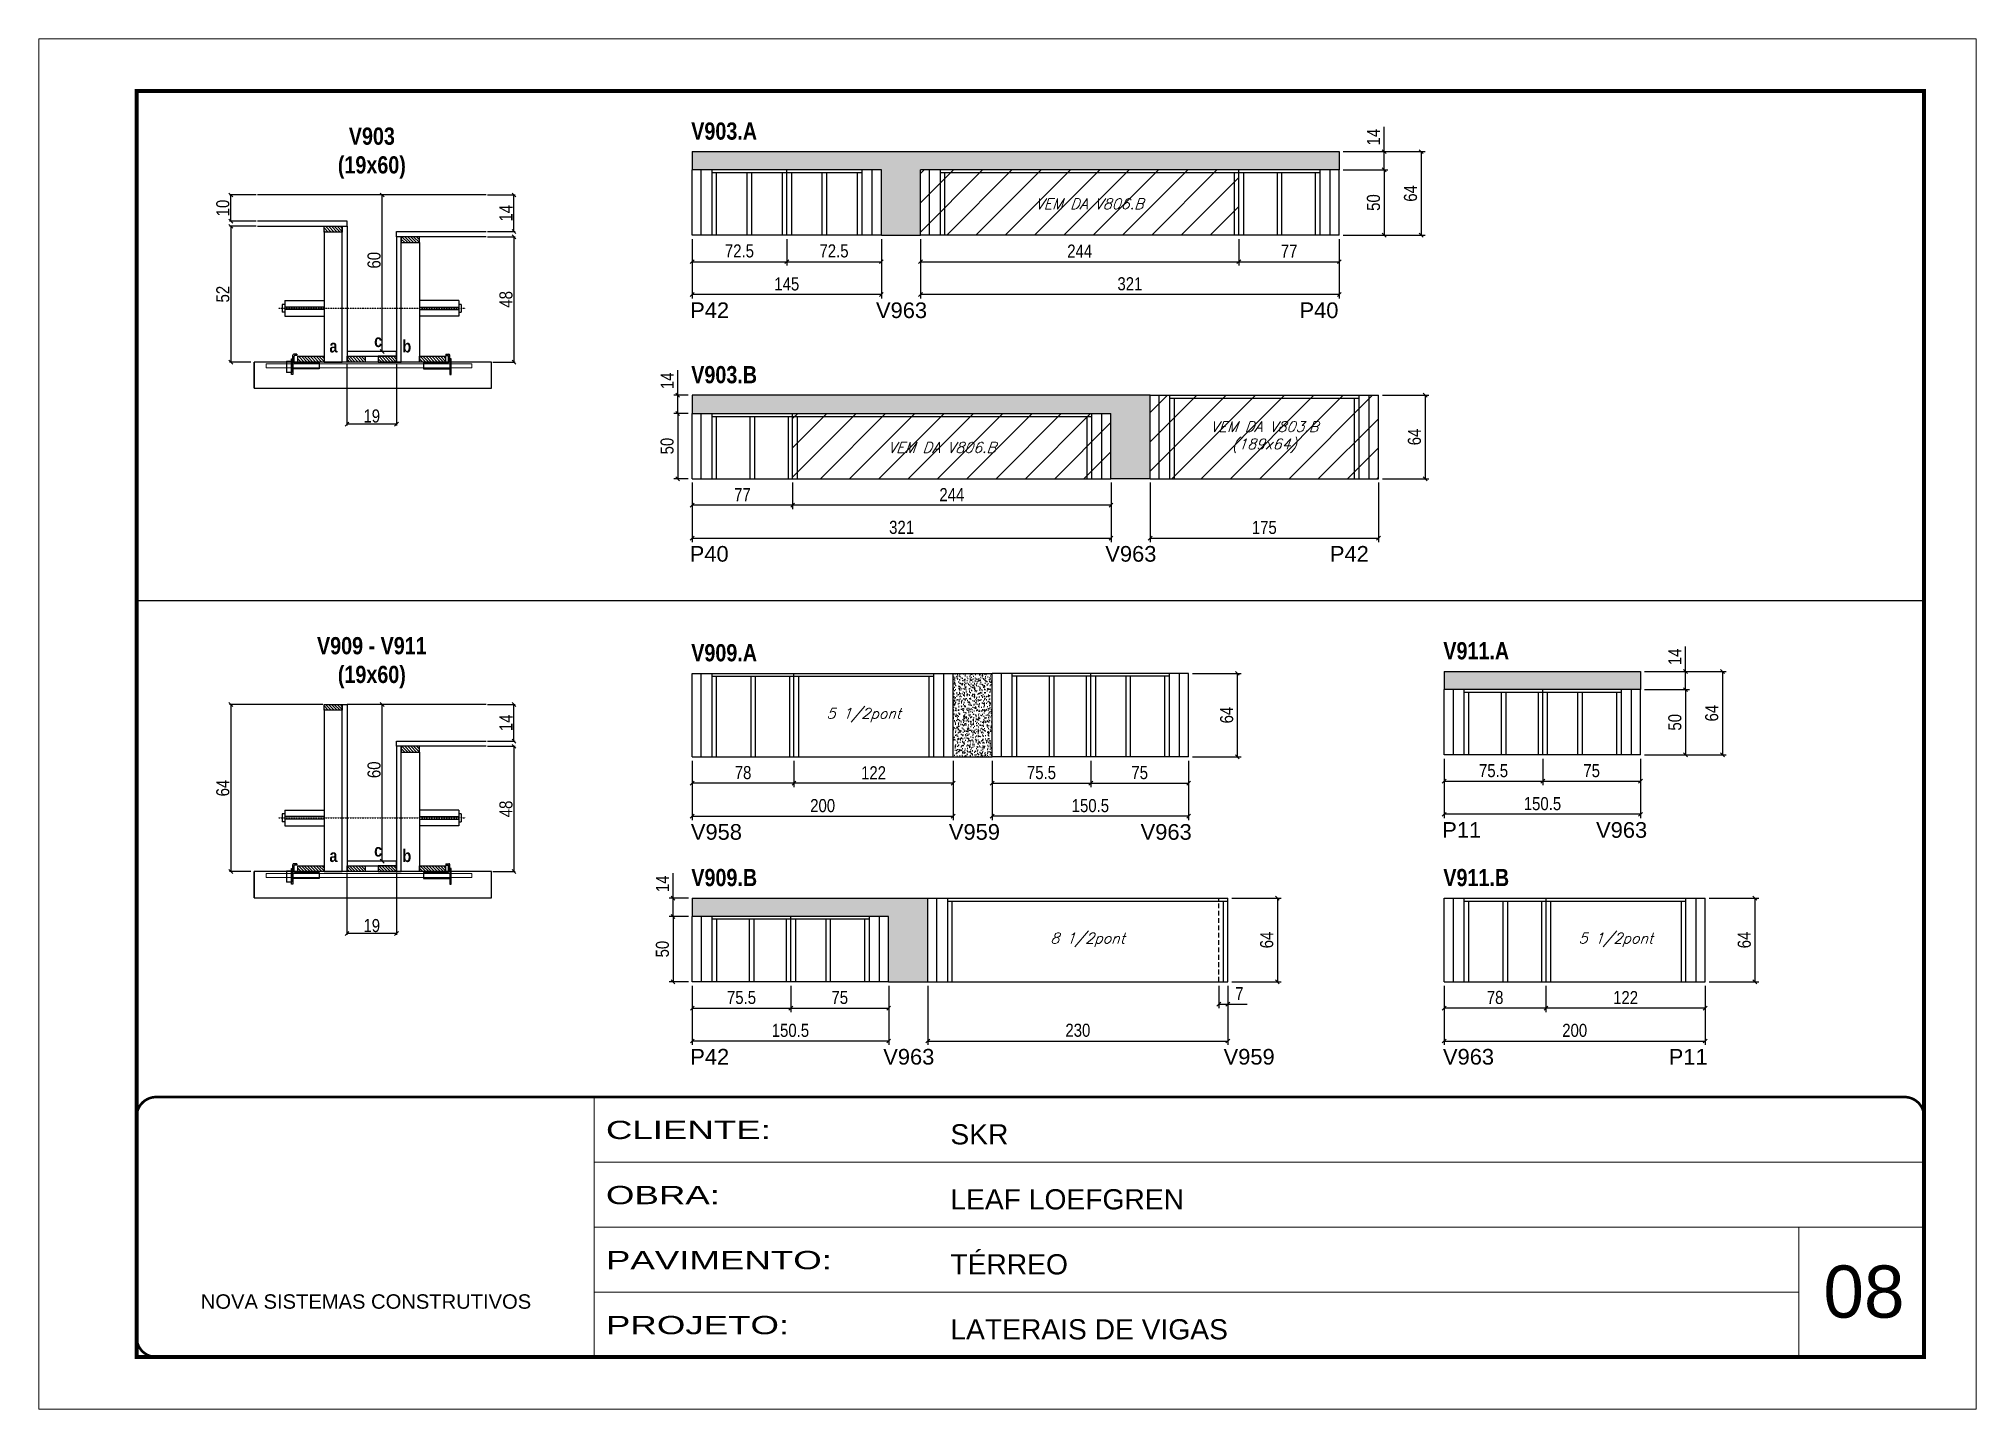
# Model space of a CAD drawing. Extents: x 3309 to 9563, y -2522 to 14608.
# Drawn here: x 8078 to 9563, y 12409 to 13459 of the extents above; entities that cross this region are included whole.
import ezdxf

# ---------------------------------------------------------------- set-up
doc = ezdxf.new("R2010")
doc.units = 0
for name, pattern in [('CONTINUO', [0]), ('DASHED', [0.75, 0.5, -0.25]), ('HIDDEN', [0.375, 0.25, -0.125])]:
    doc.linetypes.add(name, pattern=pattern)
for name, color, linetype in [('5', 5, 'Continuous'), ('barrote', 251, 'Continuous'), ('COTA', 241, 'Continuous'), ('detalhes', 4, 'Continuous'), ('NOMENCLATURA', 7, 'Continuous'), ('Painéis', 200, 'Continuous'), ('presilha', 1, 'Continuous'), ('SARR_2.2x10', 60, 'Continuous'), ('SARR_2.2x7', 40, 'Continuous'), ('SARR_3.5x7', 81, 'Continuous'), ('TENSOR', 3, 'Continuous'), ('texto', 7, 'Continuous')]:
    doc.layers.add(name, color=color, linetype=linetype)
for name, color, linetype, lineweight in [('CARIMBO', 255, 'Continuous', 9), ('CONCRETO', 251, 'Continuous', 25), ('Folhas', 255, 'Continuous', 9), ('Hachura', 251, 'Continuous', 9), ('SARRAFO DE PRESSAO', 251, 'DASHED', 9), ('SCO-___-LAJ', 2, 'Continuous', 0)]:
    doc.layers.add(name, color=color, linetype=linetype, lineweight=lineweight)
doc.styles.add('ARIAL', font='arial.ttf')
doc.styles.add('COTA TECNICA', font='techl___.ttf', dxfattribs={"height": 10})
doc.styles.add('COTA TECNICA 2X', font='techl___.ttf', dxfattribs={"height": 10})
doc.styles.add('Romans', font='romans.shx')
doc.styles.get("Standard").update_dxf_attribs({"font": 'arial.ttf'})
doc.styles.add('TECNICA', font='techb___.ttf', dxfattribs={"height": 10})
doc.styles.add('Tecnologia', font='')
doc.styles.get('Tecnologia').set_extended_font_data('Forgotten Futurist')
doc.dimstyles.new('PAINEL', dxfattribs={"dimtxt": 10, "dimasz": 3, "dimexe": 3, "dimexo": 3, "dimgap": 3, "dimtad": 1, "dimdec": 1, "dimzin": 12, "dimdsep": 46, "dimtxsty": 'COTA TECNICA', "dimblk1": 'OBLIQUE', "dimblk2": 'OBLIQUE', "dimsah": 1, "dimcen": 0.9, "dimclrd": 4, "dimclre": 4, "dimclrt": 240, "dimadec": 1, "dimazin": 3, "dimtfac": 1, "dimtdec": 1, "dimtmove": 0, "dimatfit": 3, "dimfxl": 1, "dimtolj": 1, "dimtzin": 12, "dimarcsym": 0})
doc.dimstyles.new('SECAO', dxfattribs={"dimscale": 0.333333, "dimtxt": 5, "dimasz": 9, "dimexe": 3, "dimexo": 3, "dimgap": 3, "dimtad": 1, "dimdec": 1, "dimlfac": 0.5, "dimzin": 12, "dimdsep": 46, "dimtxsty": 'COTA TECNICA 2X', "dimblk1": 'OBLIQUE', "dimblk2": 'OBLIQUE', "dimsah": 1, "dimcen": 0.9, "dimclrd": 4, "dimclre": 4, "dimclrt": 240, "dimadec": 1, "dimazin": 3, "dimtfac": 1, "dimtdec": 1, "dimtmove": 0, "dimatfit": 3, "dimfxl": 1, "dimtolj": 1, "dimtzin": 12, "dimarcsym": 0})
pattern_1 = [(135, (41549.6714, -110300.5723), (-1.122532015, -1.122532015), [])]
pattern_2 = [(135, (41549.6714, -110690.9701), (-1.122532015, -1.122532015), [])]

msp = doc.modelspace()

# ---------------------------------------------------------------- texts
at = {"layer": '5', "linetype": 'Continuous'}
for s, rotation, p in [('P42', 359.99996, (8577.16, 13245.29, 0)), ('V963', 359.99996, (8719.58, 13245.29, 0)), ('P40', 359.99996, (9044.18, 13245.29, 0)), ('P40', 0.00004, (8576.81, 13058.65, 0)), ('V963', 0.00004, (8895.35, 13058.65, 0)), ('P42', 0.00004, (9067.49, 13058.65, 0)), ('V958', 0.00004, (8577.69, 12845.59, 0)), ('V959', 0.00004, (8775.44, 12845.59, 0)), ('V963', 359.99996, (8922.41, 12845.59, 0)), ('P11', 359.99996, (9153.59, 12847.09)), ('V963', 359.99996, (9271.5, 12847.09)), ('P42', 359.99996, (8577.23, 12673.34, 0)), ('V963', 359.99996, (8725.14, 12673.34, 0)), ('V959', 0.00004, (8986.01, 12673.34, 0)), ('V963', 0.00004, (9154.13, 12673.34)), ('P11', 0.00004, (9327.18, 12673.34))]:
    msp.add_text(s, height=12, rotation=rotation, dxfattribs=at).set_placement(p)
at = {"layer": 'CARIMBO', "style": 'ARIAL'}
msp.add_text('08', height=40, dxfattribs=at).set_placement((9445.73, 12479.43))
at = {"layer": 'detalhes', "style": 'TECNICA'}
for s, p in [('a', (8300.66, 13218.96)), ('c', (8334.95, 13223.07)), ('b', (8356.63, 13218.95)), ('a', (8300.66, 12828.56)), ('c', (8334.95, 12832.67)), ('b', (8356.63, 12828.55))]:
    msp.add_text(s, height=9.6, dxfattribs=at).set_placement(p)
at = {"layer": 'NOMENCLATURA', "style": 'TECNICA'}
for s, p in [('V903.A', (8577.97, 13381.98, 0)), ('V903.B', (8577.97, 13195.34, 0)), ('V909.A', (8577.97, 12982.29, 0)), ('V911.A', (9154.41, 12983.79)), ('V909.B', (8578.04, 12810.04, 0)), ('V911.B', (9154.41, 12810.04))]:
    msp.add_text(s, height=13.2, dxfattribs=at).set_placement(p)
at = {"layer": 'NOMENCLATURA', "char_height": 13.2, "attachment_point": 2, "style": 'TECNICA'}
for s, insert in [('V903\\P(19x60)', (8333.17, 13391.29)), ('V909 - V911\\P(19x60)', (8333.17, 13000.89))]:
    msp.add_mtext_dynamic_manual_height_columns(s, width=300.2766, gutter_width=1, heights=[0], dxfattribs=dict(at, insert=insert))
at = {"layer": 'texto', "color": 2, "char_height": 8, "attachment_point": 5, "style": 'Romans'}
for s, insert in [('{\\Q19;\\C256;VEM DA V806.B}', (8883.19, 13332.79, 0)), ('{\\Q19;\\C256;VEM DA V803.B\\P(189x64)}', (9017.15, 13154.15, 0)), ('{\\Q19;\\C256;VEM DA V806.B}', (8770.15, 13146.15, 0)), ('{\\Q19;\\C256;5 1/2pont}', (8710.19, 12941.1, 0)), ('{\\Q19;\\C256;8 1/2pont}', (8881.76, 12768.85, 0)), ('{\\Q19;\\C256;5 1/2pont}', (9286.62, 12768.85))]:
    msp.add_mtext(s, dxfattribs=dict(at, insert=insert))

# ---------------------------------------------------------------- blocks, each defined once
blk = doc.blocks.new('9999999999')
at = {"color": 30, "linetype": 'CONTINUO'}
for p, q in [((98564.6, 34230.2), (98564.6, 34429.4)), ((98564.6, 34379.6), (99584, 34379.6)), ((98564.6, 34329.8), (99488, 34329.8)), ((99584, 34329.8), (99488, 34329.8)), ((99488, 34329.8), (99488, 34230.2)), ((98564.6, 34280), (99488, 34280))]:
    blk.add_line(p, q, dxfattribs=at)
at = {"color": 30, "linetype": 'CONTINUO', "const_width": 2}
blk.add_lwpolyline([(99584, 34230.2), (99584, 34414.4, 0.414214), (99569, 34429.4), (98229, 34429.4, 0.414214), (98214, 34414.4), (98214, 34245.2, 0.414214), (98229, 34230.2), (99584, 34230.2)], format="xyb", dxfattribs=at)
at = {"layer": 'Folhas'}
blk.add_lwpolyline([(98139, 34190.2), (99624, 34190.2), (99624, 35240.2), (98139, 35240.2)], close=True, dxfattribs=at)
at = {"layer": 'Folhas', "color": 30, "const_width": 3}
blk.add_lwpolyline([(98214, 34230.2), (99584, 34230.2), (99584, 35200.2), (98214, 35200.2)], close=True, dxfattribs=at)
at = {"color": 7, "linetype": 'Continuous', "ltscale": 5, "style": 'ARIAL'}
for s, height, p in [('SKR', 15.48, (98837.7, 34393.1)), ('LEAF LOEFGREN', 15.483, (98837.7, 34343.3)), ('TÉRREO', 15.48, (98837.7, 34293.5)), ('NOVA SISTEMAS CONSTRUTIVOS', 11.059, (98263.2, 34267.2)), ('LATERAIS DE VIGAS', 15.483, (98837.7, 34243.7))]:
    blk.add_text(s, height=height, dxfattribs=at).set_placement(p)
at = {"layer": 'Folhas', "color": 7, "style": 'Tecnologia', "width": 1.5}
for s, p in [('CLIENTE:', (98573.7, 34397.2)), ('OBRA:', (98573.7, 34347.3)), ('PAVIMENTO:', (98573.7, 34297.5)), ('PROJETO:', (98573.7, 34247.7))]:
    blk.add_text(s, height=14, dxfattribs=at).set_placement(p)
blk = doc.blocks.new('_Oblique')
at = {"color": 0, "linetype": 'ByBlock', "lineweight": -2}
blk.add_line((-0.5, -0.5), (0.5, 0.5), dxfattribs=at)
blk = doc.blocks.new('*D1335')
at = {"layer": 'COTA', "color": 4, "lineweight": -2, "transparency": 16777216}
for p, q in [((8314.1, 13210.6), (8314.1, 13163.1)), ((8352.1, 13210.6), (8352.1, 13163.1)), ((8352.1, 13164.1), (8314.1, 13164.1))]:
    blk.add_line(p, q, dxfattribs=at)
at = {"layer": 'Defpoints', "color": 0, "transparency": 16777216}
for p in [(8314.1, 13211.6), (8352.1, 13211.6), (8314.1, 13164.1)]:
    blk.add_point(p, dxfattribs=at)
at = {"layer": 'COTA', "color": 4, "lineweight": -2, "transparency": 16777216, "xscale": 3, "yscale": 3, "zscale": 3, "rotation": 180}
blk.add_blockref('_Oblique', (8314.1, 13164.1), dxfattribs=at)
at = {"layer": 'COTA', "color": 4, "lineweight": -2, "transparency": 16777216, "xscale": 3, "yscale": 3, "zscale": 3}
blk.add_blockref('_Oblique', (8352.1, 13164.1), dxfattribs=at)
at = {"layer": 'COTA', "color": 240, "transparency": 16777216, "insert": (8333.1, 13170.2), "char_height": 10, "attachment_point": 5, "style": 'COTA TECNICA 2X'}
blk.add_mtext('\\A1;19', dxfattribs=at)
blk = doc.blocks.new('PRESILHA METÁLICA 1')
at = {"layer": 'presilha'}
for p, q in [((0, 13), (6, 13)), ((0, 13), (0, 0)), ((6, 0), (0, 0)), ((6, 15.5), (7.5, 15.5)), ((6, -2.5), (6, 15.5)), ((6, 13), (6, 0)), ((7.5, 10.6), (7.5, 19.9)), ((7.5, 15.5), (7.5, -2.5)), ((37.5, 4.1), (7.5, 4.1)), ((12, 21), (8.6, 21)), ((9, 11.6), (9, 18.9)), ((12, 19.5), (9.6, 19.5)), ((37.5, 11), (9.6, 11)), ((12, 21), (12, 19.5)), ((37.5, 11), (37.5, 4.1)), ((7.5, -2.5), (6, -2.5))]:
    blk.add_line(p, q, dxfattribs=at)
for centre, radius, start, end in [((8.6, 19.9), 1.14, 90, 180), ((9.6, 18.9), 0.57, 90, 180), ((9.6, 11.6), 0.57, 180, 270)]:
    blk.add_arc(centre, radius, start, end, dxfattribs=at)
blk = doc.blocks.new('PRESILHA METÁLICA 2')
at = {"layer": 'presilha'}
for p, q in [((-5.2, 23.5), (-5.2, 22)), ((-5.2, 23.5), (-1.9, 23.5)), ((-0.8, 14.6), (-0.8, 22.4)), ((-30.8, 13.5), (-30.8, 6.6)), ((-30.8, 13.5), (-2.8, 13.5)), ((-30.8, 6.6), (-0.8, 6.6)), ((-5.2, 22), (-2.8, 22)), ((-2.2, 14.1), (-2.2, 21.4)), ((0.8, 18), (-0.8, 18)), ((-0.8, 18), (-0.8, 0)), ((-0.8, 0), (0.8, 0)), ((0.8, 0), (0.8, 18))]:
    blk.add_line(p, q, dxfattribs=at)
for centre, radius, start, end in [((-1.9, 22.4), 1.14, 0, 90), ((-2.8, 21.4), 0.57, 0, 90), ((-2.8, 14.1), 0.57, 270, 0)]:
    blk.add_arc(centre, radius, start, end, dxfattribs=at)
blk = doc.blocks.new('*D1336')
at = {"layer": 'COTA', "color": 4, "lineweight": -2, "transparency": 16777216}
for p, q in [((8244.4, 13315.6), (8224.1, 13315.6)), ((8225.1, 13315.6), (8225.1, 13211.6)), ((8240.3, 13211.6), (8224.1, 13211.6))]:
    blk.add_line(p, q, dxfattribs=at)
at = {"layer": 'Defpoints', "color": 0, "transparency": 16777216}
for p in [(8245.4, 13315.6), (8225.1, 13211.6), (8241.3, 13211.6)]:
    blk.add_point(p, dxfattribs=at)
at = {"layer": 'COTA', "color": 4, "lineweight": -2, "transparency": 16777216, "xscale": 3, "yscale": 3, "zscale": 3}
for p, rotation in [((8225.1, 13315.6), 90), ((8225.1, 13211.6), 270)]:
    blk.add_blockref('_Oblique', p, dxfattribs=dict(at, rotation=rotation))
at = {"layer": 'COTA', "color": 240, "transparency": 16777216, "insert": (8219, 13263.6), "char_height": 10, "attachment_point": 5, "rotation": 90, "style": 'COTA TECNICA 2X'}
blk.add_mtext('\\A1;52', dxfattribs=at)
blk = doc.blocks.new('*D1337')
at = {"layer": 'COTA', "color": 4, "lineweight": -2, "transparency": 16777216}
for p, q in [((8421.8, 13307.6), (8443.1, 13307.6)), ((8442.1, 13307.6), (8442.1, 13211.6)), ((8425.9, 13211.6), (8443.1, 13211.6))]:
    blk.add_line(p, q, dxfattribs=at)
at = {"layer": 'Defpoints', "color": 0, "transparency": 16777216}
for p in [(8420.8, 13307.6), (8424.9, 13211.6), (8442.1, 13211.6)]:
    blk.add_point(p, dxfattribs=at)
at = {"layer": 'COTA', "color": 4, "lineweight": -2, "transparency": 16777216, "xscale": 3, "yscale": 3, "zscale": 3}
for p, rotation in [((8442.1, 13307.6), 90), ((8442.1, 13211.6), 270)]:
    blk.add_blockref('_Oblique', p, dxfattribs=dict(at, rotation=rotation))
at = {"layer": 'COTA', "color": 240, "transparency": 16777216, "insert": (8436, 13259.6), "char_height": 10, "attachment_point": 5, "rotation": 90, "style": 'COTA TECNICA 2X'}
blk.add_mtext('\\A1;48', dxfattribs=at)
blk = doc.blocks.new('*D1338')
at = {"layer": 'COTA', "color": 4, "lineweight": -2, "transparency": 16777216}
for p, q in [((8351.1, 13339.6), (8340, 13339.6)), ((8341, 13219.6), (8341, 13339.6)), ((8351.1, 13219.6), (8340, 13219.6))]:
    blk.add_line(p, q, dxfattribs=at)
at = {"layer": 'Defpoints', "color": 0, "transparency": 16777216}
for p in [(8341, 13339.6), (8352.1, 13339.6), (8352.1, 13219.6)]:
    blk.add_point(p, dxfattribs=at)
at = {"layer": 'COTA', "color": 4, "lineweight": -2, "transparency": 16777216, "xscale": 3, "yscale": 3, "zscale": 3}
for p, rotation in [((8341, 13339.6), 90), ((8341, 13219.6), 270)]:
    blk.add_blockref('_Oblique', p, dxfattribs=dict(at, rotation=rotation))
at = {"layer": 'COTA', "color": 240, "transparency": 16777216, "insert": (8334.9, 13289.6), "char_height": 10, "attachment_point": 5, "rotation": 90, "style": 'COTA TECNICA 2X'}
blk.add_mtext('\\A1;60', dxfattribs=at)
blk = doc.blocks.new('*D1339')
at = {"layer": 'COTA', "color": 4, "lineweight": -2, "transparency": 16777216}
for p, q in [((8421.8, 13339.6), (8443.1, 13339.6)), ((8442.1, 13311.6), (8442.1, 13339.6)), ((8421.8, 13311.6), (8443.1, 13311.6))]:
    blk.add_line(p, q, dxfattribs=at)
at = {"layer": 'Defpoints', "color": 0, "transparency": 16777216}
for p in [(8420.8, 13339.6), (8442.1, 13339.6), (8420.8, 13311.6)]:
    blk.add_point(p, dxfattribs=at)
at = {"layer": 'COTA', "color": 4, "lineweight": -2, "transparency": 16777216, "xscale": 3, "yscale": 3, "zscale": 3}
for p, rotation in [((8442.1, 13339.6), 90), ((8442.1, 13311.6), 270)]:
    blk.add_blockref('_Oblique', p, dxfattribs=dict(at, rotation=rotation))
at = {"layer": 'COTA', "color": 240, "transparency": 16777216, "insert": (8436, 13325.6), "char_height": 10, "attachment_point": 5, "rotation": 90, "style": 'COTA TECNICA 2X'}
blk.add_mtext('\\A1;14', dxfattribs=at)
blk = doc.blocks.new('*D1340')
at = {"layer": 'COTA', "color": 4, "lineweight": -2, "transparency": 16777216}
for p, q in [((8244.4, 13339.6), (8224.1, 13339.6)), ((8225.1, 13319.6), (8225.1, 13339.6)), ((8244.4, 13319.6), (8224.1, 13319.6))]:
    blk.add_line(p, q, dxfattribs=at)
at = {"layer": 'Defpoints', "color": 0, "transparency": 16777216}
for p in [(8225.1, 13339.6), (8245.4, 13339.6), (8245.4, 13319.6)]:
    blk.add_point(p, dxfattribs=at)
at = {"layer": 'COTA', "color": 4, "lineweight": -2, "transparency": 16777216, "xscale": 3, "yscale": 3, "zscale": 3}
for p, rotation in [((8225.1, 13339.6), 90), ((8225.1, 13319.6), 270)]:
    blk.add_blockref('_Oblique', p, dxfattribs=dict(at, rotation=rotation))
at = {"layer": 'COTA', "color": 240, "transparency": 16777216, "insert": (8219, 13329.6), "char_height": 10, "attachment_point": 5, "rotation": 90, "style": 'COTA TECNICA 2X'}
blk.add_mtext('\\A1;10', dxfattribs=at)
blk = doc.blocks.new('*D1346')
at = {"layer": 'COTA', "color": 4, "linetype": 'ByBlock', "lineweight": -2, "transparency": 16777216}
for p, q in [((8578.7, 13305.8), (8578.7, 13260.3)), ((8723.7, 13305.8), (8723.7, 13260.3)), ((8723.7, 13263.3), (8578.7, 13263.3))]:
    blk.add_line(p, q, dxfattribs=at)
at = {"layer": 'Defpoints', "color": 0, "linetype": 'ByBlock', "transparency": 16777216}
for p in [(8578.7, 13308.8), (8723.7, 13308.8), (8578.7, 13263.3)]:
    blk.add_point(p, dxfattribs=at)
at = {"layer": 'COTA', "color": 4, "linetype": 'ByBlock', "lineweight": -2, "transparency": 16777216, "xscale": 3, "yscale": 3, "zscale": 3, "rotation": 180}
blk.add_blockref('_Oblique', (8578.7, 13263.3), dxfattribs=at)
at = {"layer": 'COTA', "color": 4, "linetype": 'ByBlock', "lineweight": -2, "transparency": 16777216, "xscale": 3, "yscale": 3, "zscale": 3}
blk.add_blockref('_Oblique', (8723.7, 13263.3), dxfattribs=at)
at = {"layer": 'COTA', "color": 240, "linetype": 'ByBlock', "transparency": 16777216, "insert": (8651.2, 13271.4), "char_height": 10, "attachment_point": 5, "style": 'COTA TECNICA'}
blk.add_mtext('\\A1;145', dxfattribs=at)
blk = doc.blocks.new('*D1344')
at = {"layer": 'COTA', "color": 4, "lineweight": -2, "transparency": 16777216}
for p, q in [((8578.7, 13305.8), (8578.7, 13285.5)), ((8651.2, 13305.8), (8651.2, 13285.5)), ((8578.7, 13288.5), (8651.2, 13288.5))]:
    blk.add_line(p, q, dxfattribs=at)
at = {"layer": 'Defpoints', "color": 0, "transparency": 16777216}
for p in [(8578.7, 13308.8), (8651.2, 13308.8), (8651.2, 13288.5)]:
    blk.add_point(p, dxfattribs=at)
at = {"layer": 'COTA', "color": 4, "lineweight": -2, "transparency": 16777216, "xscale": 3, "yscale": 3, "zscale": 3, "rotation": 180}
blk.add_blockref('_Oblique', (8578.7, 13288.5), dxfattribs=at)
at = {"layer": 'COTA', "color": 4, "lineweight": -2, "transparency": 16777216, "xscale": 3, "yscale": 3, "zscale": 3}
blk.add_blockref('_Oblique', (8651.2, 13288.5), dxfattribs=at)
at = {"layer": 'COTA', "color": 240, "transparency": 16777216, "insert": (8614.9, 13296.7), "char_height": 10, "attachment_point": 5, "style": 'COTA TECNICA'}
blk.add_mtext('\\A1;72.5', dxfattribs=at)
blk = doc.blocks.new('*D1345')
at = {"layer": 'COTA', "color": 4, "lineweight": -2, "transparency": 16777216}
for p, q in [((8651.2, 13305.8), (8651.2, 13285.5)), ((8723.7, 13305.8), (8723.7, 13285.5)), ((8651.2, 13288.5), (8723.7, 13288.5))]:
    blk.add_line(p, q, dxfattribs=at)
at = {"layer": 'Defpoints', "color": 0, "transparency": 16777216}
for p in [(8651.2, 13308.8), (8723.7, 13308.8), (8723.7, 13288.5)]:
    blk.add_point(p, dxfattribs=at)
at = {"layer": 'COTA', "color": 4, "lineweight": -2, "transparency": 16777216, "xscale": 3, "yscale": 3, "zscale": 3, "rotation": 180}
blk.add_blockref('_Oblique', (8651.2, 13288.5), dxfattribs=at)
at = {"layer": 'COTA', "color": 4, "lineweight": -2, "transparency": 16777216, "xscale": 3, "yscale": 3, "zscale": 3}
blk.add_blockref('_Oblique', (8723.7, 13288.5), dxfattribs=at)
at = {"layer": 'COTA', "color": 240, "transparency": 16777216, "insert": (8687.4, 13296.7), "char_height": 10, "attachment_point": 5, "style": 'COTA TECNICA'}
blk.add_mtext('\\A1;72.5', dxfattribs=at)
blk = doc.blocks.new('*D1347')
at = {"layer": 'COTA', "color": 4, "linetype": 'ByBlock', "lineweight": -2, "transparency": 16777216}
for p, q in [((8753.7, 13305.8), (8753.7, 13260.3)), ((9074.7, 13305.8), (9074.7, 13260.3)), ((9074.7, 13263.3), (8753.7, 13263.3))]:
    blk.add_line(p, q, dxfattribs=at)
at = {"layer": 'Defpoints', "color": 0, "linetype": 'ByBlock', "transparency": 16777216}
for p in [(8753.7, 13308.8), (9074.7, 13308.8), (8753.7, 13263.3)]:
    blk.add_point(p, dxfattribs=at)
at = {"layer": 'COTA', "color": 4, "linetype": 'ByBlock', "lineweight": -2, "transparency": 16777216, "xscale": 3, "yscale": 3, "zscale": 3, "rotation": 180}
blk.add_blockref('_Oblique', (8753.7, 13263.3), dxfattribs=at)
at = {"layer": 'COTA', "color": 4, "linetype": 'ByBlock', "lineweight": -2, "transparency": 16777216, "xscale": 3, "yscale": 3, "zscale": 3}
blk.add_blockref('_Oblique', (9074.7, 13263.3), dxfattribs=at)
at = {"layer": 'COTA', "color": 240, "linetype": 'ByBlock', "transparency": 16777216, "insert": (8914.2, 13271.5), "char_height": 10, "attachment_point": 5, "style": 'COTA TECNICA'}
blk.add_mtext('\\A1;321', dxfattribs=at)
blk = doc.blocks.new('*D1348')
at = {"layer": 'COTA', "color": 4, "lineweight": -2, "transparency": 16777216}
for p, q in [((8753.7, 13305.8), (8753.7, 13285.5)), ((8997.7, 13305.8), (8997.7, 13285.5)), ((8753.7, 13288.5), (8997.7, 13288.5))]:
    blk.add_line(p, q, dxfattribs=at)
at = {"layer": 'Defpoints', "color": 0, "transparency": 16777216}
for p in [(8753.7, 13308.8), (8997.7, 13308.8), (8997.7, 13288.5)]:
    blk.add_point(p, dxfattribs=at)
at = {"layer": 'COTA', "color": 4, "lineweight": -2, "transparency": 16777216, "xscale": 3, "yscale": 3, "zscale": 3, "rotation": 180}
blk.add_blockref('_Oblique', (8753.7, 13288.5), dxfattribs=at)
at = {"layer": 'COTA', "color": 4, "lineweight": -2, "transparency": 16777216, "xscale": 3, "yscale": 3, "zscale": 3}
blk.add_blockref('_Oblique', (8997.7, 13288.5), dxfattribs=at)
at = {"layer": 'COTA', "color": 240, "transparency": 16777216, "insert": (8875.7, 13296.6), "char_height": 10, "attachment_point": 5, "style": 'COTA TECNICA'}
blk.add_mtext('\\A1;244', dxfattribs=at)
blk = doc.blocks.new('*D1349')
at = {"layer": 'COTA', "color": 4, "lineweight": -2, "transparency": 16777216}
for p, q in [((8997.7, 13305.8), (8997.7, 13285.5)), ((9074.7, 13305.8), (9074.7, 13285.5)), ((8997.7, 13288.5), (9074.7, 13288.5))]:
    blk.add_line(p, q, dxfattribs=at)
at = {"layer": 'Defpoints', "color": 0, "transparency": 16777216}
for p in [(8997.7, 13308.8), (9074.7, 13308.8), (9074.7, 13288.5)]:
    blk.add_point(p, dxfattribs=at)
at = {"layer": 'COTA', "color": 4, "lineweight": -2, "transparency": 16777216, "xscale": 3, "yscale": 3, "zscale": 3, "rotation": 180}
blk.add_blockref('_Oblique', (8997.7, 13288.5), dxfattribs=at)
at = {"layer": 'COTA', "color": 4, "lineweight": -2, "transparency": 16777216, "xscale": 3, "yscale": 3, "zscale": 3}
blk.add_blockref('_Oblique', (9074.7, 13288.5), dxfattribs=at)
at = {"layer": 'COTA', "color": 240, "transparency": 16777216, "insert": (9036.2, 13296.6), "char_height": 10, "attachment_point": 5, "style": 'COTA TECNICA'}
blk.add_mtext('\\A1;77', dxfattribs=at)
blk = doc.blocks.new('*D1341')
at = {"layer": 'COTA', "color": 4, "lineweight": -2, "transparency": 16777216}
for p, q in [((9077.7, 13372.8), (9140.4, 13372.8)), ((9137.4, 13372.8), (9137.4, 13308.8)), ((9077.7, 13308.8), (9140.4, 13308.8))]:
    blk.add_line(p, q, dxfattribs=at)
at = {"layer": 'Defpoints', "color": 0, "transparency": 16777216}
for p in [(9074.7, 13372.8, 0), (9074.7, 13308.8, 0), (9137.4, 13308.8)]:
    blk.add_point(p, dxfattribs=at)
at = {"layer": 'COTA', "color": 4, "lineweight": -2, "transparency": 16777216, "xscale": 3, "yscale": 3, "zscale": 3}
for p, rotation in [((9137.4, 13372.8), 90), ((9137.4, 13308.8), 270)]:
    blk.add_blockref('_Oblique', p, dxfattribs=dict(at, rotation=rotation))
at = {"layer": 'COTA', "color": 240, "transparency": 16777216, "insert": (9129.3, 13340.8), "char_height": 10, "attachment_point": 5, "rotation": 90, "style": 'COTA TECNICA'}
blk.add_mtext('\\A1;64', dxfattribs=at)
blk = doc.blocks.new('*D1342')
at = {"layer": 'COTA', "color": 4, "lineweight": -2, "transparency": 16777216}
for p, q in [((9077.7, 13358.8), (9112, 13358.8)), ((9109, 13358.8), (9109, 13308.8)), ((9077.7, 13308.8), (9112, 13308.8))]:
    blk.add_line(p, q, dxfattribs=at)
at = {"layer": 'Defpoints', "color": 0, "transparency": 16777216}
for p in [(9074.7, 13358.8, 0), (9074.7, 13308.8, 0), (9109, 13308.8)]:
    blk.add_point(p, dxfattribs=at)
at = {"layer": 'COTA', "color": 4, "lineweight": -2, "transparency": 16777216, "xscale": 3, "yscale": 3, "zscale": 3}
for p, rotation in [((9109, 13358.8), 90), ((9109, 13308.8), 270)]:
    blk.add_blockref('_Oblique', p, dxfattribs=dict(at, rotation=rotation))
at = {"layer": 'COTA', "color": 240, "transparency": 16777216, "insert": (9100.9, 13333.8), "char_height": 10, "attachment_point": 5, "rotation": 90, "style": 'COTA TECNICA'}
blk.add_mtext('\\A1;50', dxfattribs=at)
blk = doc.blocks.new('*D1343')
at = {"layer": 'COTA', "color": 4, "lineweight": -2, "transparency": 16777216}
for p, q in [((9109, 13372.8), (9109, 13391.9)), ((9077.7, 13372.8), (9112, 13372.8)), ((9109, 13358.8), (9109, 13372.8)), ((9077.7, 13358.8), (9112, 13358.8))]:
    blk.add_line(p, q, dxfattribs=at)
at = {"layer": 'Defpoints', "color": 0, "transparency": 16777216}
for p in [(9074.7, 13372.8, 0), (9109, 13372.8), (9074.7, 13358.8, 0)]:
    blk.add_point(p, dxfattribs=at)
at = {"layer": 'COTA', "color": 4, "lineweight": -2, "transparency": 16777216, "xscale": 3, "yscale": 3, "zscale": 3}
for p, rotation in [((9109, 13372.8), 90), ((9109, 13358.8), 270)]:
    blk.add_blockref('_Oblique', p, dxfattribs=dict(at, rotation=rotation))
at = {"layer": 'COTA', "color": 240, "transparency": 16777216, "insert": (9100.9, 13383.9), "char_height": 10, "attachment_point": 5, "rotation": 90, "style": 'COTA TECNICA'}
blk.add_mtext('\\A1;14', dxfattribs=at)
blk = doc.blocks.new('*D1351')
at = {"layer": 'COTA', "color": 4, "linetype": 'ByBlock', "lineweight": -2, "transparency": 16777216}
for p, q in [((8929.7, 13119.2), (8929.7, 13073.7)), ((9104.7, 13119.2), (9104.7, 13073.7)), ((8929.7, 13076.7), (9104.7, 13076.7))]:
    blk.add_line(p, q, dxfattribs=at)
at = {"layer": 'Defpoints', "color": 0, "linetype": 'ByBlock', "transparency": 16777216}
for p in [(8929.7, 13122.2), (9104.7, 13122.2), (9104.7, 13076.7)]:
    blk.add_point(p, dxfattribs=at)
at = {"layer": 'COTA', "color": 4, "linetype": 'ByBlock', "lineweight": -2, "transparency": 16777216, "xscale": 3, "yscale": 3, "zscale": 3, "rotation": 180}
blk.add_blockref('_Oblique', (8929.7, 13076.7), dxfattribs=at)
at = {"layer": 'COTA', "color": 4, "linetype": 'ByBlock', "lineweight": -2, "transparency": 16777216, "xscale": 3, "yscale": 3, "zscale": 3}
blk.add_blockref('_Oblique', (9104.7, 13076.7), dxfattribs=at)
at = {"layer": 'COTA', "color": 240, "linetype": 'ByBlock', "transparency": 16777216, "insert": (9017.2, 13084.8), "char_height": 10, "attachment_point": 5, "style": 'COTA TECNICA'}
blk.add_mtext('\\A1;175', dxfattribs=at)
blk = doc.blocks.new('*D1352')
at = {"layer": 'COTA', "color": 4, "linetype": 'ByBlock', "lineweight": -2, "transparency": 16777216}
for p, q in [((8578.7, 13119.2), (8578.7, 13073.7)), ((8899.7, 13119.2), (8899.7, 13073.7)), ((8578.7, 13076.7), (8899.7, 13076.7))]:
    blk.add_line(p, q, dxfattribs=at)
at = {"layer": 'Defpoints', "color": 0, "linetype": 'ByBlock', "transparency": 16777216}
for p in [(8578.7, 13122.2), (8899.7, 13122.2), (8899.7, 13076.7)]:
    blk.add_point(p, dxfattribs=at)
at = {"layer": 'COTA', "color": 4, "linetype": 'ByBlock', "lineweight": -2, "transparency": 16777216, "xscale": 3, "yscale": 3, "zscale": 3, "rotation": 180}
blk.add_blockref('_Oblique', (8578.7, 13076.7), dxfattribs=at)
at = {"layer": 'COTA', "color": 4, "linetype": 'ByBlock', "lineweight": -2, "transparency": 16777216, "xscale": 3, "yscale": 3, "zscale": 3}
blk.add_blockref('_Oblique', (8899.7, 13076.7), dxfattribs=at)
at = {"layer": 'COTA', "color": 240, "linetype": 'ByBlock', "transparency": 16777216, "insert": (8739.2, 13084.9), "char_height": 10, "attachment_point": 5, "style": 'COTA TECNICA'}
blk.add_mtext('\\A1;321', dxfattribs=at)
blk = doc.blocks.new('*D1353')
at = {"layer": 'COTA', "color": 4, "lineweight": -2, "transparency": 16777216}
for p, q in [((8655.7, 13119.2), (8655.7, 13098.9)), ((8899.7, 13119.2), (8899.7, 13098.9)), ((8899.7, 13101.9), (8655.7, 13101.9))]:
    blk.add_line(p, q, dxfattribs=at)
at = {"layer": 'Defpoints', "color": 0, "transparency": 16777216}
for p in [(8655.7, 13122.2), (8899.7, 13122.2), (8655.7, 13101.9)]:
    blk.add_point(p, dxfattribs=at)
at = {"layer": 'COTA', "color": 4, "lineweight": -2, "transparency": 16777216, "xscale": 3, "yscale": 3, "zscale": 3, "rotation": 180}
blk.add_blockref('_Oblique', (8655.7, 13101.9), dxfattribs=at)
at = {"layer": 'COTA', "color": 4, "lineweight": -2, "transparency": 16777216, "xscale": 3, "yscale": 3, "zscale": 3}
blk.add_blockref('_Oblique', (8899.7, 13101.9), dxfattribs=at)
at = {"layer": 'COTA', "color": 240, "transparency": 16777216, "insert": (8777.7, 13110), "char_height": 10, "attachment_point": 5, "style": 'COTA TECNICA'}
blk.add_mtext('\\A1;244', dxfattribs=at)
blk = doc.blocks.new('*D1354')
at = {"layer": 'COTA', "color": 4, "lineweight": -2, "transparency": 16777216}
for p, q in [((8578.7, 13119.2), (8578.7, 13098.9)), ((8655.7, 13119.2), (8655.7, 13098.9)), ((8655.7, 13101.9), (8578.7, 13101.9))]:
    blk.add_line(p, q, dxfattribs=at)
at = {"layer": 'Defpoints', "color": 0, "transparency": 16777216}
for p in [(8578.7, 13122.2), (8655.7, 13122.2), (8578.7, 13101.9)]:
    blk.add_point(p, dxfattribs=at)
at = {"layer": 'COTA', "color": 4, "lineweight": -2, "transparency": 16777216, "xscale": 3, "yscale": 3, "zscale": 3, "rotation": 180}
blk.add_blockref('_Oblique', (8578.7, 13101.9), dxfattribs=at)
at = {"layer": 'COTA', "color": 4, "lineweight": -2, "transparency": 16777216, "xscale": 3, "yscale": 3, "zscale": 3}
blk.add_blockref('_Oblique', (8655.7, 13101.9), dxfattribs=at)
at = {"layer": 'COTA', "color": 240, "transparency": 16777216, "insert": (8617.2, 13110), "char_height": 10, "attachment_point": 5, "style": 'COTA TECNICA'}
blk.add_mtext('\\A1;77', dxfattribs=at)
blk = doc.blocks.new('*D1350')
at = {"layer": 'COTA', "color": 4, "lineweight": -2, "transparency": 16777216}
for p, q in [((9107.7, 13186.2), (9143.4, 13186.2)), ((9140.4, 13186.2), (9140.4, 13122.2)), ((9107.7, 13122.2), (9143.4, 13122.2))]:
    blk.add_line(p, q, dxfattribs=at)
at = {"layer": 'Defpoints', "color": 0, "transparency": 16777216}
for p in [(9104.7, 13186.2, 0), (9104.7, 13122.2, 0), (9140.4, 13122.2)]:
    blk.add_point(p, dxfattribs=at)
at = {"layer": 'COTA', "color": 4, "lineweight": -2, "transparency": 16777216, "xscale": 3, "yscale": 3, "zscale": 3}
for p, rotation in [((9140.4, 13186.2), 90), ((9140.4, 13122.2), 270)]:
    blk.add_blockref('_Oblique', p, dxfattribs=dict(at, rotation=rotation))
at = {"layer": 'COTA', "color": 240, "transparency": 16777216, "insert": (9132.3, 13154.2), "char_height": 10, "attachment_point": 5, "rotation": 90, "style": 'COTA TECNICA'}
blk.add_mtext('\\A1;64', dxfattribs=at)
blk = doc.blocks.new('*D1355')
at = {"layer": 'COTA', "color": 4, "lineweight": -2, "transparency": 16777216}
for p, q in [((8575.7, 13172.2), (8564.6, 13172.2)), ((8567.6, 13172.2), (8567.6, 13122.2)), ((8575.7, 13122.2), (8564.6, 13122.2))]:
    blk.add_line(p, q, dxfattribs=at)
at = {"layer": 'Defpoints', "color": 0, "transparency": 16777216}
for p in [(8578.7, 13172.2, 0), (8567.6, 13122.2), (8578.7, 13122.2, 0)]:
    blk.add_point(p, dxfattribs=at)
at = {"layer": 'COTA', "color": 4, "lineweight": -2, "transparency": 16777216, "xscale": 3, "yscale": 3, "zscale": 3}
for p, rotation in [((8567.6, 13172.2), 90), ((8567.6, 13122.2), 270)]:
    blk.add_blockref('_Oblique', p, dxfattribs=dict(at, rotation=rotation))
at = {"layer": 'COTA', "color": 240, "transparency": 16777216, "insert": (8559.5, 13147.2), "char_height": 10, "attachment_point": 5, "rotation": 90, "style": 'COTA TECNICA'}
blk.add_mtext('\\A1;50', dxfattribs=at)
blk = doc.blocks.new('*D1356')
at = {"layer": 'COTA', "color": 4, "lineweight": -2, "transparency": 16777216}
for p, q in [((8567.6, 13186.2), (8567.6, 13205.3)), ((8575.7, 13186.2), (8564.6, 13186.2)), ((8575.7, 13172.2), (8564.6, 13172.2)), ((8567.6, 13172.2), (8567.6, 13186.2))]:
    blk.add_line(p, q, dxfattribs=at)
at = {"layer": 'Defpoints', "color": 0, "transparency": 16777216}
for p in [(8567.6, 13186.2), (8578.7, 13186.2, 0), (8578.7, 13172.2, 0)]:
    blk.add_point(p, dxfattribs=at)
at = {"layer": 'COTA', "color": 4, "lineweight": -2, "transparency": 16777216, "xscale": 3, "yscale": 3, "zscale": 3}
for p, rotation in [((8567.6, 13186.2), 90), ((8567.6, 13172.2), 270)]:
    blk.add_blockref('_Oblique', p, dxfattribs=dict(at, rotation=rotation))
at = {"layer": 'COTA', "color": 240, "transparency": 16777216, "insert": (8559.6, 13197.2), "char_height": 10, "attachment_point": 5, "rotation": 90, "style": 'COTA TECNICA'}
blk.add_mtext('\\A1;14', dxfattribs=at)
blk = doc.blocks.new('*D1461')
at = {"layer": 'COTA', "color": 4, "lineweight": -2, "transparency": 16777216}
for p, q in [((8314.1, 12820.2), (8314.1, 12772.7)), ((8352.1, 12820.2), (8352.1, 12772.7)), ((8352.1, 12773.7), (8314.1, 12773.7))]:
    blk.add_line(p, q, dxfattribs=at)
at = {"layer": 'Defpoints', "color": 0, "transparency": 16777216}
for p in [(8314.1, 12821.2), (8352.1, 12821.2), (8314.1, 12773.7)]:
    blk.add_point(p, dxfattribs=at)
at = {"layer": 'COTA', "color": 4, "lineweight": -2, "transparency": 16777216, "xscale": 3, "yscale": 3, "zscale": 3, "rotation": 180}
blk.add_blockref('_Oblique', (8314.1, 12773.7), dxfattribs=at)
at = {"layer": 'COTA', "color": 4, "lineweight": -2, "transparency": 16777216, "xscale": 3, "yscale": 3, "zscale": 3}
blk.add_blockref('_Oblique', (8352.1, 12773.7), dxfattribs=at)
at = {"layer": 'COTA', "color": 240, "transparency": 16777216, "insert": (8333.1, 12779.8), "char_height": 10, "attachment_point": 5, "style": 'COTA TECNICA 2X'}
blk.add_mtext('\\A1;19', dxfattribs=at)
blk = doc.blocks.new('*D1462')
at = {"layer": 'COTA', "color": 4, "lineweight": -2, "transparency": 16777216}
for p, q in [((8295.5, 12949.2), (8224.1, 12949.2)), ((8225.1, 12949.2), (8225.1, 12821.2)), ((8240.3, 12821.2), (8224.1, 12821.2))]:
    blk.add_line(p, q, dxfattribs=at)
at = {"layer": 'Defpoints', "color": 0, "transparency": 16777216}
for p in [(8296.5, 12949.2), (8225.1, 12821.2), (8241.3, 12821.2)]:
    blk.add_point(p, dxfattribs=at)
at = {"layer": 'COTA', "color": 4, "lineweight": -2, "transparency": 16777216, "xscale": 3, "yscale": 3, "zscale": 3}
for p, rotation in [((8225.1, 12949.2), 90), ((8225.1, 12821.2), 270)]:
    blk.add_blockref('_Oblique', p, dxfattribs=dict(at, rotation=rotation))
at = {"layer": 'COTA', "color": 240, "transparency": 16777216, "insert": (8219, 12885.2), "char_height": 10, "attachment_point": 5, "rotation": 90, "style": 'COTA TECNICA 2X'}
blk.add_mtext('\\A1;64', dxfattribs=at)
blk = doc.blocks.new('*D1463')
at = {"layer": 'COTA', "color": 4, "lineweight": -2, "transparency": 16777216}
for p, q in [((8421.8, 12917.2), (8443.1, 12917.2)), ((8442.1, 12917.2), (8442.1, 12821.2)), ((8425.9, 12821.2), (8443.1, 12821.2))]:
    blk.add_line(p, q, dxfattribs=at)
at = {"layer": 'Defpoints', "color": 0, "transparency": 16777216}
for p in [(8420.8, 12917.2), (8424.9, 12821.2), (8442.1, 12821.2)]:
    blk.add_point(p, dxfattribs=at)
at = {"layer": 'COTA', "color": 4, "lineweight": -2, "transparency": 16777216, "xscale": 3, "yscale": 3, "zscale": 3}
for p, rotation in [((8442.1, 12917.2), 90), ((8442.1, 12821.2), 270)]:
    blk.add_blockref('_Oblique', p, dxfattribs=dict(at, rotation=rotation))
at = {"layer": 'COTA', "color": 240, "transparency": 16777216, "insert": (8436, 12869.2), "char_height": 10, "attachment_point": 5, "rotation": 90, "style": 'COTA TECNICA 2X'}
blk.add_mtext('\\A1;48', dxfattribs=at)
blk = doc.blocks.new('*D1464')
at = {"layer": 'COTA', "color": 4, "lineweight": -2, "transparency": 16777216}
for p, q in [((8351.1, 12949.2), (8340, 12949.2)), ((8341, 12829.2), (8341, 12949.2)), ((8351.1, 12829.2), (8340, 12829.2))]:
    blk.add_line(p, q, dxfattribs=at)
at = {"layer": 'Defpoints', "color": 0, "transparency": 16777216}
for p in [(8341, 12949.2), (8352.1, 12949.2), (8352.1, 12829.2)]:
    blk.add_point(p, dxfattribs=at)
at = {"layer": 'COTA', "color": 4, "lineweight": -2, "transparency": 16777216, "xscale": 3, "yscale": 3, "zscale": 3}
for p, rotation in [((8341, 12949.2), 90), ((8341, 12829.2), 270)]:
    blk.add_blockref('_Oblique', p, dxfattribs=dict(at, rotation=rotation))
at = {"layer": 'COTA', "color": 240, "transparency": 16777216, "insert": (8334.9, 12899.2), "char_height": 10, "attachment_point": 5, "rotation": 90, "style": 'COTA TECNICA 2X'}
blk.add_mtext('\\A1;60', dxfattribs=at)
blk = doc.blocks.new('*D1465')
at = {"layer": 'COTA', "color": 4, "lineweight": -2, "transparency": 16777216}
for p, q in [((8421.8, 12949.2), (8443.1, 12949.2)), ((8442.1, 12921.2), (8442.1, 12949.2)), ((8421.8, 12921.2), (8443.1, 12921.2))]:
    blk.add_line(p, q, dxfattribs=at)
at = {"layer": 'Defpoints', "color": 0, "transparency": 16777216}
for p in [(8420.8, 12949.2), (8442.1, 12949.2), (8420.8, 12921.2)]:
    blk.add_point(p, dxfattribs=at)
at = {"layer": 'COTA', "color": 4, "lineweight": -2, "transparency": 16777216, "xscale": 3, "yscale": 3, "zscale": 3}
for p, rotation in [((8442.1, 12949.2), 90), ((8442.1, 12921.2), 270)]:
    blk.add_blockref('_Oblique', p, dxfattribs=dict(at, rotation=rotation))
at = {"layer": 'COTA', "color": 240, "transparency": 16777216, "insert": (8436, 12935.2), "char_height": 10, "attachment_point": 5, "rotation": 90, "style": 'COTA TECNICA 2X'}
blk.add_mtext('\\A1;14', dxfattribs=at)
blk = doc.blocks.new('*D1466')
at = {"layer": 'COTA', "color": 4, "linetype": 'ByBlock', "lineweight": -2, "transparency": 16777216}
for p, q in [((8578.7, 12906.1), (8578.7, 12860.6)), ((8778.7, 12906.1), (8778.7, 12860.6)), ((8578.7, 12863.6), (8778.7, 12863.6))]:
    blk.add_line(p, q, dxfattribs=at)
at = {"layer": 'Defpoints', "color": 0, "linetype": 'ByBlock', "transparency": 16777216}
for p in [(8578.7, 12909.1), (8778.7, 12909.1), (8778.7, 12863.6)]:
    blk.add_point(p, dxfattribs=at)
at = {"layer": 'COTA', "color": 4, "linetype": 'ByBlock', "lineweight": -2, "transparency": 16777216, "xscale": 3, "yscale": 3, "zscale": 3, "rotation": 180}
blk.add_blockref('_Oblique', (8578.7, 12863.6), dxfattribs=at)
at = {"layer": 'COTA', "color": 4, "linetype": 'ByBlock', "lineweight": -2, "transparency": 16777216, "xscale": 3, "yscale": 3, "zscale": 3}
blk.add_blockref('_Oblique', (8778.7, 12863.6), dxfattribs=at)
at = {"layer": 'COTA', "color": 240, "linetype": 'ByBlock', "transparency": 16777216, "insert": (8678.7, 12871.7), "char_height": 10, "attachment_point": 5, "style": 'COTA TECNICA'}
blk.add_mtext('\\A1;200', dxfattribs=at)
blk = doc.blocks.new('*D1467')
at = {"layer": 'COTA', "color": 4, "lineweight": -2, "transparency": 16777216}
for p, q in [((8656.7, 12906.1), (8656.7, 12885.9)), ((8778.7, 12906.1), (8778.7, 12885.9)), ((8778.7, 12888.9), (8656.7, 12888.9))]:
    blk.add_line(p, q, dxfattribs=at)
at = {"layer": 'Defpoints', "color": 0, "transparency": 16777216}
for p in [(8656.7, 12909.1), (8778.7, 12909.1), (8656.7, 12888.9)]:
    blk.add_point(p, dxfattribs=at)
at = {"layer": 'COTA', "color": 4, "lineweight": -2, "transparency": 16777216, "xscale": 3, "yscale": 3, "zscale": 3, "rotation": 180}
blk.add_blockref('_Oblique', (8656.7, 12888.9), dxfattribs=at)
at = {"layer": 'COTA', "color": 4, "lineweight": -2, "transparency": 16777216, "xscale": 3, "yscale": 3, "zscale": 3}
blk.add_blockref('_Oblique', (8778.7, 12888.9), dxfattribs=at)
at = {"layer": 'COTA', "color": 240, "transparency": 16777216, "insert": (8717.7, 12896.9), "char_height": 10, "attachment_point": 5, "style": 'COTA TECNICA'}
blk.add_mtext('\\A1;122', dxfattribs=at)
blk = doc.blocks.new('*D1468')
at = {"layer": 'COTA', "color": 4, "lineweight": -2, "transparency": 16777216}
for p, q in [((8578.7, 12906.1), (8578.7, 12885.9)), ((8656.7, 12906.1), (8656.7, 12885.9)), ((8656.7, 12888.9), (8578.7, 12888.9))]:
    blk.add_line(p, q, dxfattribs=at)
at = {"layer": 'Defpoints', "color": 0, "transparency": 16777216}
for p in [(8578.7, 12909.1), (8656.7, 12909.1), (8578.7, 12888.9)]:
    blk.add_point(p, dxfattribs=at)
at = {"layer": 'COTA', "color": 4, "lineweight": -2, "transparency": 16777216, "xscale": 3, "yscale": 3, "zscale": 3, "rotation": 180}
blk.add_blockref('_Oblique', (8578.7, 12888.9), dxfattribs=at)
at = {"layer": 'COTA', "color": 4, "lineweight": -2, "transparency": 16777216, "xscale": 3, "yscale": 3, "zscale": 3}
blk.add_blockref('_Oblique', (8656.7, 12888.9), dxfattribs=at)
at = {"layer": 'COTA', "color": 240, "transparency": 16777216, "insert": (8617.7, 12897), "char_height": 10, "attachment_point": 5, "style": 'COTA TECNICA'}
blk.add_mtext('\\A1;78', dxfattribs=at)
blk = doc.blocks.new('*D1469')
at = {"layer": 'COTA', "color": 4, "linetype": 'ByBlock', "lineweight": -2, "transparency": 16777216}
for p, q in [((8808.7, 12906.1), (8808.7, 12860.6)), ((8959.2, 12906.1), (8959.2, 12860.6)), ((8959.2, 12863.6), (8808.7, 12863.6))]:
    blk.add_line(p, q, dxfattribs=at)
at = {"layer": 'Defpoints', "color": 0, "linetype": 'ByBlock', "transparency": 16777216}
for p in [(8808.7, 12909.1), (8959.2, 12909.1), (8808.7, 12863.6)]:
    blk.add_point(p, dxfattribs=at)
at = {"layer": 'COTA', "color": 4, "linetype": 'ByBlock', "lineweight": -2, "transparency": 16777216, "xscale": 3, "yscale": 3, "zscale": 3, "rotation": 180}
blk.add_blockref('_Oblique', (8808.7, 12863.6), dxfattribs=at)
at = {"layer": 'COTA', "color": 4, "linetype": 'ByBlock', "lineweight": -2, "transparency": 16777216, "xscale": 3, "yscale": 3, "zscale": 3}
blk.add_blockref('_Oblique', (8959.2, 12863.6), dxfattribs=at)
at = {"layer": 'COTA', "color": 240, "linetype": 'ByBlock', "transparency": 16777216, "insert": (8883.9, 12871.7), "char_height": 10, "attachment_point": 5, "style": 'COTA TECNICA'}
blk.add_mtext('\\A1;150.5', dxfattribs=at)
blk = doc.blocks.new('*D1470')
at = {"layer": 'COTA', "color": 4, "lineweight": -2, "transparency": 16777216}
for p, q in [((8808.7, 12906.1), (8808.7, 12885.9)), ((8884.2, 12906.1), (8884.2, 12885.9)), ((8808.7, 12888.9), (8884.2, 12888.9))]:
    blk.add_line(p, q, dxfattribs=at)
at = {"layer": 'Defpoints', "color": 0, "transparency": 16777216}
for p in [(8808.7, 12909.1), (8884.2, 12909.1), (8884.2, 12888.9)]:
    blk.add_point(p, dxfattribs=at)
at = {"layer": 'COTA', "color": 4, "lineweight": -2, "transparency": 16777216, "xscale": 3, "yscale": 3, "zscale": 3, "rotation": 180}
blk.add_blockref('_Oblique', (8808.7, 12888.9), dxfattribs=at)
at = {"layer": 'COTA', "color": 4, "lineweight": -2, "transparency": 16777216, "xscale": 3, "yscale": 3, "zscale": 3}
blk.add_blockref('_Oblique', (8884.2, 12888.9), dxfattribs=at)
at = {"layer": 'COTA', "color": 240, "transparency": 16777216, "insert": (8846.4, 12897), "char_height": 10, "attachment_point": 5, "style": 'COTA TECNICA'}
blk.add_mtext('\\A1;75.5', dxfattribs=at)
blk = doc.blocks.new('*D1471')
at = {"layer": 'COTA', "color": 4, "lineweight": -2, "transparency": 16777216}
for p, q in [((8884.2, 12906.1), (8884.2, 12885.9)), ((8959.2, 12906.1), (8959.2, 12885.9)), ((8884.2, 12888.9), (8959.2, 12888.9))]:
    blk.add_line(p, q, dxfattribs=at)
at = {"layer": 'Defpoints', "color": 0, "transparency": 16777216}
for p in [(8884.2, 12909.1), (8959.2, 12909.1), (8959.2, 12888.9)]:
    blk.add_point(p, dxfattribs=at)
at = {"layer": 'COTA', "color": 4, "lineweight": -2, "transparency": 16777216, "xscale": 3, "yscale": 3, "zscale": 3, "rotation": 180}
blk.add_blockref('_Oblique', (8884.2, 12888.9), dxfattribs=at)
at = {"layer": 'COTA', "color": 4, "lineweight": -2, "transparency": 16777216, "xscale": 3, "yscale": 3, "zscale": 3}
blk.add_blockref('_Oblique', (8959.2, 12888.9), dxfattribs=at)
at = {"layer": 'COTA', "color": 240, "transparency": 16777216, "insert": (8921.7, 12897), "char_height": 10, "attachment_point": 5, "style": 'COTA TECNICA'}
blk.add_mtext('\\A1;75', dxfattribs=at)
blk = doc.blocks.new('*D1472')
at = {"layer": 'COTA', "color": 4, "lineweight": -2, "transparency": 16777216}
for p, q in [((8962.2, 12973.1), (8999.5, 12973.1)), ((8996.5, 12973.1), (8996.5, 12909.1)), ((8962.2, 12909.1), (8999.5, 12909.1))]:
    blk.add_line(p, q, dxfattribs=at)
at = {"layer": 'Defpoints', "color": 0, "transparency": 16777216}
for p in [(8959.2, 12973.1, 0), (8959.2, 12909.1, 0), (8996.5, 12909.1)]:
    blk.add_point(p, dxfattribs=at)
at = {"layer": 'COTA', "color": 4, "lineweight": -2, "transparency": 16777216, "xscale": 3, "yscale": 3, "zscale": 3}
for p, rotation in [((8996.5, 12973.1), 90), ((8996.5, 12909.1), 270)]:
    blk.add_blockref('_Oblique', p, dxfattribs=dict(at, rotation=rotation))
at = {"layer": 'COTA', "color": 240, "transparency": 16777216, "insert": (8988.4, 12941.1), "char_height": 10, "attachment_point": 5, "rotation": 90, "style": 'COTA TECNICA'}
blk.add_mtext('\\A1;64', dxfattribs=at)
blk = doc.blocks.new('*D1473')
at = {"layer": 'COTA', "color": 4, "linetype": 'ByBlock', "lineweight": -2, "transparency": 16777216}
for p, q in [((8578.8, 12733.8), (8578.8, 12688.4)), ((8729.3, 12733.8), (8729.3, 12688.4)), ((8729.3, 12691.4), (8578.8, 12691.4))]:
    blk.add_line(p, q, dxfattribs=at)
at = {"layer": 'Defpoints', "color": 0, "linetype": 'ByBlock', "transparency": 16777216}
for p in [(8578.8, 12736.8), (8729.3, 12736.8), (8578.8, 12691.4)]:
    blk.add_point(p, dxfattribs=at)
at = {"layer": 'COTA', "color": 4, "linetype": 'ByBlock', "lineweight": -2, "transparency": 16777216, "xscale": 3, "yscale": 3, "zscale": 3, "rotation": 180}
blk.add_blockref('_Oblique', (8578.8, 12691.4), dxfattribs=at)
at = {"layer": 'COTA', "color": 4, "linetype": 'ByBlock', "lineweight": -2, "transparency": 16777216, "xscale": 3, "yscale": 3, "zscale": 3}
blk.add_blockref('_Oblique', (8729.3, 12691.4), dxfattribs=at)
at = {"layer": 'COTA', "color": 240, "linetype": 'ByBlock', "transparency": 16777216, "insert": (8654, 12699.5), "char_height": 10, "attachment_point": 5, "style": 'COTA TECNICA'}
blk.add_mtext('\\A1;150.5', dxfattribs=at)
blk = doc.blocks.new('*D1474')
at = {"layer": 'COTA', "color": 4, "lineweight": -2, "transparency": 16777216}
for p, q in [((8578.8, 12733.8), (8578.8, 12713.6)), ((8654.3, 12733.8), (8654.3, 12713.6)), ((8578.8, 12716.6), (8654.3, 12716.6))]:
    blk.add_line(p, q, dxfattribs=at)
at = {"layer": 'Defpoints', "color": 0, "transparency": 16777216}
for p in [(8578.8, 12736.8), (8654.3, 12736.8), (8654.3, 12716.6)]:
    blk.add_point(p, dxfattribs=at)
at = {"layer": 'COTA', "color": 4, "lineweight": -2, "transparency": 16777216, "xscale": 3, "yscale": 3, "zscale": 3, "rotation": 180}
blk.add_blockref('_Oblique', (8578.8, 12716.6), dxfattribs=at)
at = {"layer": 'COTA', "color": 4, "lineweight": -2, "transparency": 16777216, "xscale": 3, "yscale": 3, "zscale": 3}
blk.add_blockref('_Oblique', (8654.3, 12716.6), dxfattribs=at)
at = {"layer": 'COTA', "color": 240, "transparency": 16777216, "insert": (8616.5, 12724.7), "char_height": 10, "attachment_point": 5, "style": 'COTA TECNICA'}
blk.add_mtext('\\A1;75.5', dxfattribs=at)
blk = doc.blocks.new('*D1475')
at = {"layer": 'COTA', "color": 4, "lineweight": -2, "transparency": 16777216}
for p, q in [((8654.3, 12733.8), (8654.3, 12713.6)), ((8729.3, 12733.8), (8729.3, 12713.6)), ((8654.3, 12716.6), (8729.3, 12716.6))]:
    blk.add_line(p, q, dxfattribs=at)
at = {"layer": 'Defpoints', "color": 0, "transparency": 16777216}
for p in [(8654.3, 12736.8), (8729.3, 12736.8), (8729.3, 12716.6)]:
    blk.add_point(p, dxfattribs=at)
at = {"layer": 'COTA', "color": 4, "lineweight": -2, "transparency": 16777216, "xscale": 3, "yscale": 3, "zscale": 3, "rotation": 180}
blk.add_blockref('_Oblique', (8654.3, 12716.6), dxfattribs=at)
at = {"layer": 'COTA', "color": 4, "lineweight": -2, "transparency": 16777216, "xscale": 3, "yscale": 3, "zscale": 3}
blk.add_blockref('_Oblique', (8729.3, 12716.6), dxfattribs=at)
at = {"layer": 'COTA', "color": 240, "transparency": 16777216, "insert": (8691.8, 12724.7), "char_height": 10, "attachment_point": 5, "style": 'COTA TECNICA'}
blk.add_mtext('\\A1;75', dxfattribs=at)
blk = doc.blocks.new('*D1476')
at = {"layer": 'COTA', "color": 4, "linetype": 'ByBlock', "lineweight": -2, "transparency": 16777216}
for p, q in [((8759.3, 12733.8), (8759.3, 12688.4)), ((8989.3, 12733.8), (8989.3, 12688.4)), ((8759.3, 12691.4), (8989.3, 12691.4))]:
    blk.add_line(p, q, dxfattribs=at)
at = {"layer": 'Defpoints', "color": 0, "linetype": 'ByBlock', "transparency": 16777216}
for p in [(8759.3, 12736.8), (8989.3, 12736.8), (8989.3, 12691.4)]:
    blk.add_point(p, dxfattribs=at)
at = {"layer": 'COTA', "color": 4, "linetype": 'ByBlock', "lineweight": -2, "transparency": 16777216, "xscale": 3, "yscale": 3, "zscale": 3, "rotation": 180}
blk.add_blockref('_Oblique', (8759.3, 12691.4), dxfattribs=at)
at = {"layer": 'COTA', "color": 4, "linetype": 'ByBlock', "lineweight": -2, "transparency": 16777216, "xscale": 3, "yscale": 3, "zscale": 3}
blk.add_blockref('_Oblique', (8989.3, 12691.4), dxfattribs=at)
at = {"layer": 'COTA', "color": 240, "linetype": 'ByBlock', "transparency": 16777216, "insert": (8874.3, 12699.6), "char_height": 10, "attachment_point": 5, "style": 'COTA TECNICA'}
blk.add_mtext('\\A1;230', dxfattribs=at)
blk = doc.blocks.new('*D1477')
at = {"layer": 'COTA', "color": 4, "lineweight": -2, "transparency": 16777216}
for p, q in [((8575.8, 12786.8), (8561, 12786.8)), ((8564, 12786.8), (8564, 12736.8)), ((8575.8, 12736.8), (8561, 12736.8))]:
    blk.add_line(p, q, dxfattribs=at)
at = {"layer": 'Defpoints', "color": 0, "transparency": 16777216}
for p in [(8578.8, 12786.8, 0), (8564, 12736.8), (8578.8, 12736.8, 0)]:
    blk.add_point(p, dxfattribs=at)
at = {"layer": 'COTA', "color": 4, "lineweight": -2, "transparency": 16777216, "xscale": 3, "yscale": 3, "zscale": 3}
for p, rotation in [((8564, 12786.8), 90), ((8564, 12736.8), 270)]:
    blk.add_blockref('_Oblique', p, dxfattribs=dict(at, rotation=rotation))
at = {"layer": 'COTA', "color": 240, "transparency": 16777216, "insert": (8555.9, 12761.8), "char_height": 10, "attachment_point": 5, "rotation": 90, "style": 'COTA TECNICA'}
blk.add_mtext('\\A1;50', dxfattribs=at)
blk = doc.blocks.new('*D1478')
at = {"layer": 'COTA', "color": 4, "lineweight": -2, "transparency": 16777216}
for p, q in [((8564, 12800.8), (8564, 12820)), ((8575.8, 12800.8), (8561, 12800.8)), ((8564, 12786.8), (8564, 12800.8)), ((8575.8, 12786.8), (8561, 12786.8))]:
    blk.add_line(p, q, dxfattribs=at)
at = {"layer": 'Defpoints', "color": 0, "transparency": 16777216}
for p in [(8564, 12800.8), (8578.8, 12800.8, 0), (8578.8, 12786.8, 0)]:
    blk.add_point(p, dxfattribs=at)
at = {"layer": 'COTA', "color": 4, "lineweight": -2, "transparency": 16777216, "xscale": 3, "yscale": 3, "zscale": 3}
for p, rotation in [((8564, 12800.8), 90), ((8564, 12786.8), 270)]:
    blk.add_blockref('_Oblique', p, dxfattribs=dict(at, rotation=rotation))
at = {"layer": 'COTA', "color": 240, "transparency": 16777216, "insert": (8555.9, 12811.9), "char_height": 10, "attachment_point": 5, "rotation": 90, "style": 'COTA TECNICA'}
blk.add_mtext('\\A1;14', dxfattribs=at)
blk = doc.blocks.new('*D1479')
at = {"layer": 'COTA', "color": 4, "lineweight": -2, "transparency": 16777216}
for p, q in [((8992.3, 12800.8), (9030.2, 12800.8)), ((9027.2, 12800.8), (9027.2, 12736.8)), ((8992.3, 12736.8), (9030.2, 12736.8))]:
    blk.add_line(p, q, dxfattribs=at)
at = {"layer": 'Defpoints', "color": 0, "transparency": 16777216}
for p in [(8989.3, 12800.8, 0), (8989.3, 12736.8, 0), (9027.2, 12736.8)]:
    blk.add_point(p, dxfattribs=at)
at = {"layer": 'COTA', "color": 4, "lineweight": -2, "transparency": 16777216, "xscale": 3, "yscale": 3, "zscale": 3}
for p, rotation in [((9027.2, 12800.8), 90), ((9027.2, 12736.8), 270)]:
    blk.add_blockref('_Oblique', p, dxfattribs=dict(at, rotation=rotation))
at = {"layer": 'COTA', "color": 240, "transparency": 16777216, "insert": (9019.1, 12768.8), "char_height": 10, "attachment_point": 5, "rotation": 90, "style": 'COTA TECNICA'}
blk.add_mtext('\\A1;64', dxfattribs=at)
blk = doc.blocks.new('*D1480')
at = {"layer": 'COTA', "color": 4, "lineweight": -2, "transparency": 16777216}
for p, q in [((8982.3, 12733.8), (8982.3, 12716.6)), ((8989.3, 12733.8), (8989.3, 12716.6)), ((8982.3, 12719.6), (8989.3, 12719.6)), ((8989.3, 12719.6), (9004, 12719.6))]:
    blk.add_line(p, q, dxfattribs=at)
at = {"layer": 'Defpoints', "color": 0, "transparency": 16777216}
for p in [(8982.3, 12736.8, 0), (8989.3, 12736.8, 0), (8989.3, 12719.6)]:
    blk.add_point(p, dxfattribs=at)
at = {"layer": 'COTA', "color": 4, "lineweight": -2, "transparency": 16777216, "xscale": 3, "yscale": 3, "zscale": 3, "rotation": 180}
blk.add_blockref('_Oblique', (8982.3, 12719.6), dxfattribs=at)
at = {"layer": 'COTA', "color": 4, "lineweight": -2, "transparency": 16777216, "xscale": 3, "yscale": 3, "zscale": 3}
blk.add_blockref('_Oblique', (8989.3, 12719.6), dxfattribs=at)
at = {"layer": 'COTA', "color": 240, "transparency": 16777216, "insert": (8998.1, 12727.7), "char_height": 10, "attachment_point": 5, "style": 'COTA TECNICA'}
blk.add_mtext('\\A1;7', dxfattribs=at)
blk = doc.blocks.new('*D1481')
at = {"layer": 'COTA', "color": 4, "linetype": 'ByBlock', "lineweight": -2, "transparency": 16777216}
for p, q in [((9155.1, 12907.6), (9155.1, 12862.1)), ((9305.6, 12907.6), (9305.6, 12862.1)), ((9305.6, 12865.1), (9155.1, 12865.1))]:
    blk.add_line(p, q, dxfattribs=at)
at = {"layer": 'Defpoints', "color": 0, "linetype": 'ByBlock', "transparency": 16777216}
for p in [(9155.1, 12910.6), (9305.6, 12910.6), (9155.1, 12865.1)]:
    blk.add_point(p, dxfattribs=at)
at = {"layer": 'COTA', "color": 4, "linetype": 'ByBlock', "lineweight": -2, "transparency": 16777216, "xscale": 3, "yscale": 3, "zscale": 3, "rotation": 180}
blk.add_blockref('_Oblique', (9155.1, 12865.1), dxfattribs=at)
at = {"layer": 'COTA', "color": 4, "linetype": 'ByBlock', "lineweight": -2, "transparency": 16777216, "xscale": 3, "yscale": 3, "zscale": 3}
blk.add_blockref('_Oblique', (9305.6, 12865.1), dxfattribs=at)
at = {"layer": 'COTA', "color": 240, "linetype": 'ByBlock', "transparency": 16777216, "insert": (9230.4, 12873.2), "char_height": 10, "attachment_point": 5, "style": 'COTA TECNICA'}
blk.add_mtext('\\A1;150.5', dxfattribs=at)
blk = doc.blocks.new('*D1482')
at = {"layer": 'COTA', "color": 4, "lineweight": -2, "transparency": 16777216}
for p, q in [((9155.1, 12907.6), (9155.1, 12887.4)), ((9230.6, 12907.6), (9230.6, 12887.4)), ((9155.1, 12890.4), (9230.6, 12890.4))]:
    blk.add_line(p, q, dxfattribs=at)
at = {"layer": 'Defpoints', "color": 0, "transparency": 16777216}
for p in [(9155.1, 12910.6), (9230.6, 12910.6), (9230.6, 12890.4)]:
    blk.add_point(p, dxfattribs=at)
at = {"layer": 'COTA', "color": 4, "lineweight": -2, "transparency": 16777216, "xscale": 3, "yscale": 3, "zscale": 3, "rotation": 180}
blk.add_blockref('_Oblique', (9155.1, 12890.4), dxfattribs=at)
at = {"layer": 'COTA', "color": 4, "lineweight": -2, "transparency": 16777216, "xscale": 3, "yscale": 3, "zscale": 3}
blk.add_blockref('_Oblique', (9230.6, 12890.4), dxfattribs=at)
at = {"layer": 'COTA', "color": 240, "transparency": 16777216, "insert": (9192.9, 12898.5), "char_height": 10, "attachment_point": 5, "style": 'COTA TECNICA'}
blk.add_mtext('\\A1;75.5', dxfattribs=at)
blk = doc.blocks.new('*D1483')
at = {"layer": 'COTA', "color": 4, "lineweight": -2, "transparency": 16777216}
for p, q in [((9230.6, 12907.6), (9230.6, 12887.4)), ((9305.6, 12907.6), (9305.6, 12887.4)), ((9230.6, 12890.4), (9305.6, 12890.4))]:
    blk.add_line(p, q, dxfattribs=at)
at = {"layer": 'Defpoints', "color": 0, "transparency": 16777216}
for p in [(9230.6, 12910.6), (9305.6, 12910.6), (9305.6, 12890.4)]:
    blk.add_point(p, dxfattribs=at)
at = {"layer": 'COTA', "color": 4, "lineweight": -2, "transparency": 16777216, "xscale": 3, "yscale": 3, "zscale": 3, "rotation": 180}
blk.add_blockref('_Oblique', (9230.6, 12890.4), dxfattribs=at)
at = {"layer": 'COTA', "color": 4, "lineweight": -2, "transparency": 16777216, "xscale": 3, "yscale": 3, "zscale": 3}
blk.add_blockref('_Oblique', (9305.6, 12890.4), dxfattribs=at)
at = {"layer": 'COTA', "color": 240, "transparency": 16777216, "insert": (9268.1, 12898.5), "char_height": 10, "attachment_point": 5, "style": 'COTA TECNICA'}
blk.add_mtext('\\A1;75', dxfattribs=at)
blk = doc.blocks.new('*D1484')
at = {"layer": 'COTA', "color": 4, "lineweight": -2, "transparency": 16777216}
for p, q in [((9308.6, 12974.6), (9371.3, 12974.6)), ((9368.3, 12974.6), (9368.3, 12910.6)), ((9308.6, 12910.6), (9371.3, 12910.6))]:
    blk.add_line(p, q, dxfattribs=at)
at = {"layer": 'Defpoints', "color": 0, "transparency": 16777216}
for p in [(9305.6, 12974.6, 0), (9305.6, 12910.6, 0), (9368.3, 12910.6)]:
    blk.add_point(p, dxfattribs=at)
at = {"layer": 'COTA', "color": 4, "lineweight": -2, "transparency": 16777216, "xscale": 3, "yscale": 3, "zscale": 3}
for p, rotation in [((9368.3, 12974.6), 90), ((9368.3, 12910.6), 270)]:
    blk.add_blockref('_Oblique', p, dxfattribs=dict(at, rotation=rotation))
at = {"layer": 'COTA', "color": 240, "transparency": 16777216, "insert": (9360.2, 12942.6), "char_height": 10, "attachment_point": 5, "rotation": 90, "style": 'COTA TECNICA'}
blk.add_mtext('\\A1;64', dxfattribs=at)
blk = doc.blocks.new('*D1485')
at = {"layer": 'COTA', "color": 4, "lineweight": -2, "transparency": 16777216}
for p, q in [((9308.6, 12960.6), (9343, 12960.6)), ((9340, 12960.6), (9340, 12910.6)), ((9308.6, 12910.6), (9343, 12910.6))]:
    blk.add_line(p, q, dxfattribs=at)
at = {"layer": 'Defpoints', "color": 0, "transparency": 16777216}
for p in [(9305.6, 12960.6, 0), (9305.6, 12910.6, 0), (9340, 12910.6)]:
    blk.add_point(p, dxfattribs=at)
at = {"layer": 'COTA', "color": 4, "lineweight": -2, "transparency": 16777216, "xscale": 3, "yscale": 3, "zscale": 3}
for p, rotation in [((9340, 12960.6), 90), ((9340, 12910.6), 270)]:
    blk.add_blockref('_Oblique', p, dxfattribs=dict(at, rotation=rotation))
at = {"layer": 'COTA', "color": 240, "transparency": 16777216, "insert": (9331.9, 12935.6), "char_height": 10, "attachment_point": 5, "rotation": 90, "style": 'COTA TECNICA'}
blk.add_mtext('\\A1;50', dxfattribs=at)
blk = doc.blocks.new('*D1486')
at = {"layer": 'COTA', "color": 4, "lineweight": -2, "transparency": 16777216}
for p, q in [((9340, 12974.6), (9340, 12993.7)), ((9308.6, 12974.6), (9343, 12974.6)), ((9340, 12960.6), (9340, 12974.6)), ((9308.6, 12960.6), (9343, 12960.6))]:
    blk.add_line(p, q, dxfattribs=at)
at = {"layer": 'Defpoints', "color": 0, "transparency": 16777216}
for p in [(9305.6, 12974.6, 0), (9340, 12974.6), (9305.6, 12960.6, 0)]:
    blk.add_point(p, dxfattribs=at)
at = {"layer": 'COTA', "color": 4, "lineweight": -2, "transparency": 16777216, "xscale": 3, "yscale": 3, "zscale": 3}
for p, rotation in [((9340, 12974.6), 90), ((9340, 12960.6), 270)]:
    blk.add_blockref('_Oblique', p, dxfattribs=dict(at, rotation=rotation))
at = {"layer": 'COTA', "color": 240, "transparency": 16777216, "insert": (9331.9, 12985.7), "char_height": 10, "attachment_point": 5, "rotation": 90, "style": 'COTA TECNICA'}
blk.add_mtext('\\A1;14', dxfattribs=at)
blk = doc.blocks.new('*D1487')
at = {"layer": 'COTA', "color": 4, "linetype": 'ByBlock', "lineweight": -2, "transparency": 16777216}
for p, q in [((9155.1, 12733.8), (9155.1, 12688.4)), ((9355.1, 12733.8), (9355.1, 12688.4)), ((9155.1, 12691.4), (9355.1, 12691.4))]:
    blk.add_line(p, q, dxfattribs=at)
at = {"layer": 'Defpoints', "color": 0, "linetype": 'ByBlock', "transparency": 16777216}
for p in [(9155.1, 12736.8), (9355.1, 12736.8), (9355.1, 12691.4)]:
    blk.add_point(p, dxfattribs=at)
at = {"layer": 'COTA', "color": 4, "linetype": 'ByBlock', "lineweight": -2, "transparency": 16777216, "xscale": 3, "yscale": 3, "zscale": 3, "rotation": 180}
blk.add_blockref('_Oblique', (9155.1, 12691.4), dxfattribs=at)
at = {"layer": 'COTA', "color": 4, "linetype": 'ByBlock', "lineweight": -2, "transparency": 16777216, "xscale": 3, "yscale": 3, "zscale": 3}
blk.add_blockref('_Oblique', (9355.1, 12691.4), dxfattribs=at)
at = {"layer": 'COTA', "color": 240, "linetype": 'ByBlock', "transparency": 16777216, "insert": (9255.1, 12699.5), "char_height": 10, "attachment_point": 5, "style": 'COTA TECNICA'}
blk.add_mtext('\\A1;200', dxfattribs=at)
blk = doc.blocks.new('*D1488')
at = {"layer": 'COTA', "color": 4, "lineweight": -2, "transparency": 16777216}
for p, q in [((9233.1, 12733.8), (9233.1, 12713.6)), ((9355.1, 12733.8), (9355.1, 12713.6)), ((9355.1, 12716.6), (9233.1, 12716.6))]:
    blk.add_line(p, q, dxfattribs=at)
at = {"layer": 'Defpoints', "color": 0, "transparency": 16777216}
for p in [(9233.1, 12736.8), (9355.1, 12736.8), (9233.1, 12716.6)]:
    blk.add_point(p, dxfattribs=at)
at = {"layer": 'COTA', "color": 4, "lineweight": -2, "transparency": 16777216, "xscale": 3, "yscale": 3, "zscale": 3, "rotation": 180}
blk.add_blockref('_Oblique', (9233.1, 12716.6), dxfattribs=at)
at = {"layer": 'COTA', "color": 4, "lineweight": -2, "transparency": 16777216, "xscale": 3, "yscale": 3, "zscale": 3}
blk.add_blockref('_Oblique', (9355.1, 12716.6), dxfattribs=at)
at = {"layer": 'COTA', "color": 240, "transparency": 16777216, "insert": (9294.1, 12724.7), "char_height": 10, "attachment_point": 5, "style": 'COTA TECNICA'}
blk.add_mtext('\\A1;122', dxfattribs=at)
blk = doc.blocks.new('*D1489')
at = {"layer": 'COTA', "color": 4, "lineweight": -2, "transparency": 16777216}
for p, q in [((9155.1, 12733.8), (9155.1, 12713.6)), ((9233.1, 12733.8), (9233.1, 12713.6)), ((9233.1, 12716.6), (9155.1, 12716.6))]:
    blk.add_line(p, q, dxfattribs=at)
at = {"layer": 'Defpoints', "color": 0, "transparency": 16777216}
for p in [(9155.1, 12736.8), (9233.1, 12736.8), (9155.1, 12716.6)]:
    blk.add_point(p, dxfattribs=at)
at = {"layer": 'COTA', "color": 4, "lineweight": -2, "transparency": 16777216, "xscale": 3, "yscale": 3, "zscale": 3, "rotation": 180}
blk.add_blockref('_Oblique', (9155.1, 12716.6), dxfattribs=at)
at = {"layer": 'COTA', "color": 4, "lineweight": -2, "transparency": 16777216, "xscale": 3, "yscale": 3, "zscale": 3}
blk.add_blockref('_Oblique', (9233.1, 12716.6), dxfattribs=at)
at = {"layer": 'COTA', "color": 240, "transparency": 16777216, "insert": (9194.1, 12724.7), "char_height": 10, "attachment_point": 5, "style": 'COTA TECNICA'}
blk.add_mtext('\\A1;78', dxfattribs=at)
blk = doc.blocks.new('*D1490')
at = {"layer": 'COTA', "color": 4, "lineweight": -2, "transparency": 16777216}
for p, q in [((9358.1, 12800.8), (9396.2, 12800.8)), ((9393.2, 12800.8), (9393.2, 12736.8)), ((9358.1, 12736.8), (9396.2, 12736.8))]:
    blk.add_line(p, q, dxfattribs=at)
at = {"layer": 'Defpoints', "color": 0, "transparency": 16777216}
for p in [(9355.1, 12800.8), (9355.1, 12736.8), (9393.2, 12736.8)]:
    blk.add_point(p, dxfattribs=at)
at = {"layer": 'COTA', "color": 4, "lineweight": -2, "transparency": 16777216, "xscale": 3, "yscale": 3, "zscale": 3}
for p, rotation in [((9393.2, 12800.8), 90), ((9393.2, 12736.8), 270)]:
    blk.add_blockref('_Oblique', p, dxfattribs=dict(at, rotation=rotation))
at = {"layer": 'COTA', "color": 240, "transparency": 16777216, "insert": (9385.1, 12768.8), "char_height": 10, "attachment_point": 5, "rotation": 90, "style": 'COTA TECNICA'}
blk.add_mtext('\\A1;64', dxfattribs=at)

# ---------------------------------------------------------------- dimensions: what is measured, and where the dimension line sits
at = {"layer": 'COTA'}
for base, p1, p2, angle, dimstyle, picture, middle in [((9109.01, 13372.79), (9074.65, 13358.79, 0), (9074.65, 13372.79, 0), 90, 'PAINEL', '*D1343', (9100.94, 13383.85)), ((9137.37, 13308.79), (9074.65, 13372.79, 0), (9074.65, 13308.79, 0), 90, 'PAINEL', '*D1341', (9129.27, 13340.79)), ((9109.01, 13308.79), (9074.65, 13358.79, 0), (9074.65, 13308.79, 0), 90, 'PAINEL', '*D1342', (9100.9, 13333.79)), ((8225.09, 13339.6), (8245.43, 13319.6), (8245.43, 13339.6), 90, 'SECAO', '*D1340', (8218.98, 13329.6)), ((8442.05, 13339.6), (8420.83, 13311.6), (8420.83, 13339.6), 90, 'SECAO', '*D1339', (8435.98, 13325.6)), ((8225.09, 13211.6, 0), (8245.43, 13315.6), (8241.32, 13211.6, 0), 90, 'SECAO', '*D1336', (8218.98, 13263.6, 0)), ((8442.05, 13211.6, 0), (8420.83, 13307.6), (8424.95, 13211.6, 0), 90, 'SECAO', '*D1337', (8435.96, 13259.6, 0)), ((8567.63, 13186.15), (8578.69, 13172.15, 0), (8578.69, 13186.15, 0), 90, 'PAINEL', '*D1356', (8559.56, 13197.21)), ((9140.42, 13122.15), (9104.65, 13186.15, 0), (9104.65, 13122.15, 0), 90, 'PAINEL', '*D1350', (9132.32, 13154.15)), ((8567.63, 13122.15), (8578.69, 13172.15, 0), (8578.69, 13122.15, 0), 90, 'PAINEL', '*D1355', (8559.52, 13147.15)), ((8655.65, 13101.91, 0), (8899.65, 13122.15, 0), (8655.65, 13122.15, 0), 180, 'PAINEL', '*D1353', (8777.65, 13109.98, 0)), ((9339.98, 12974.6, 0), (9305.62, 12960.6), (9305.62, 12974.6), 90, 'PAINEL', '*D1486', (9331.91, 12985.66, 0)), ((8996.54, 12909.1), (8959.19, 12973.1, 0), (8959.19, 12909.1, 0), 90, 'PAINEL', '*D1472', (8988.44, 12941.1)), ((9368.34, 12910.6, 0), (9305.62, 12974.6), (9305.62, 12910.6), 90, 'PAINEL', '*D1484', (9360.24, 12942.6, 0)), ((8225.09, 12821.2, 0), (8296.53, 12949.2), (8241.32, 12821.2, 0), 90, 'SECAO', '*D1462', (8218.98, 12885.2, 0)), ((8442.05, 12949.2), (8420.83, 12921.2), (8420.83, 12949.2), 90, 'SECAO', '*D1465', (8435.98, 12935.2)), ((9339.98, 12910.6, 0), (9305.62, 12960.6), (9305.62, 12910.6), 90, 'PAINEL', '*D1485', (9331.87, 12935.6, 0)), ((8442.05, 12821.2, 0), (8420.83, 12917.2), (8424.95, 12821.2, 0), 90, 'SECAO', '*D1463', (8435.96, 12869.2, 0)), ((8656.69, 12888.86, 0), (8778.69, 12909.1, 0), (8656.69, 12909.1, 0), 180, 'PAINEL', '*D1467', (8717.69, 12896.91, 0)), ((8563.97, 12800.85), (8578.76, 12786.85, 0), (8578.76, 12800.85, 0), 90, 'PAINEL', '*D1478', (8555.89, 12811.91)), ((9027.16, 12736.85), (8989.26, 12800.85, 0), (8989.26, 12736.85, 0), 90, 'PAINEL', '*D1479', (9019.06, 12768.85)), ((9393.18, 12736.85), (9355.12, 12800.85), (9355.12, 12736.85), 90, 'PAINEL', '*D1490', (9385.07, 12768.85)), ((8563.97, 12736.85), (8578.76, 12786.85, 0), (8578.76, 12736.85, 0), 90, 'PAINEL', '*D1477', (8555.86, 12761.85)), ((9233.12, 12716.61), (9355.12, 12736.85), (9233.12, 12736.85), 180, 'PAINEL', '*D1488', (9294.12, 12724.66))]:
    dim = msp.add_linear_dim(base=base, p1=p1, p2=p2, angle=angle, dimstyle=dimstyle, dxfattribs=at)
    dim.commit()
    dim.dimension.update_dxf_attribs({"geometry": picture, "text_midpoint": middle})
for base, p1, p2, angle, picture, middle in [((8340.96, 13339.6), (8352.13, 13219.6), (8352.13, 13339.6), 90, '*D1338', (8340.96, 13289.6)), ((8314.13, 13164.13), (8352.13, 13211.6), (8314.13, 13211.6), 180, '*D1335', (8333.13, 13164.13)), ((8340.96, 12949.2), (8352.13, 12829.2), (8352.13, 12949.2), 90, '*D1464', (8340.96, 12899.2)), ((8314.13, 12773.73), (8352.13, 12821.2), (8314.13, 12821.2), 180, '*D1461', (8333.13, 12773.73))]:
    dim = msp.add_linear_dim(base=base, p1=p1, p2=p2, angle=angle, dimstyle='SECAO', dxfattribs=at)
    dim.commit()
    dim.dimension.update_dxf_attribs({"geometry": picture, "text_midpoint": middle, "dimtype": 160})
at = {"layer": 'COTA', "linetype": 'ByBlock'}
for base, p1, p2, picture, middle in [((8578.69, 13263.3, 0), (8723.69, 13308.79, 0), (8578.69, 13308.79, 0), '*D1346', (8651.19, 13271.41, 0)), ((8753.69, 13263.3, 0), (9074.65, 13308.79, 0), (8753.69, 13308.79, 0), '*D1347', (8914.17, 13271.52, 0)), ((8808.69, 12863.61, 0), (8959.19, 12909.1, 0), (8808.69, 12909.1, 0), '*D1469', (8883.94, 12871.71, 0)), ((9155.12, 12865.11), (9305.62, 12910.6), (9155.12, 12910.6), '*D1481', (9230.37, 12873.21)), ((8578.76, 12691.36, 0), (8729.26, 12736.85, 0), (8578.76, 12736.85, 0), '*D1473', (8654.01, 12699.47, 0))]:
    dim = msp.add_linear_dim(base=base, p1=p1, p2=p2, angle=180, dimstyle='PAINEL', dxfattribs=at)
    dim.commit()
    dim.dimension.update_dxf_attribs({"geometry": picture, "text_midpoint": middle})
at = {"layer": 'COTA'}
for base, p1, p2, picture, middle in [((8651.19, 13288.55, 0), (8578.69, 13308.79, 0), (8651.19, 13308.79, 0), '*D1344', (8614.94, 13296.66, 0)), ((8997.69, 13288.55, 0), (8753.69, 13308.79, 0), (8997.69, 13308.79, 0), '*D1348', (8875.69, 13296.62, 0)), ((8884.19, 12888.86, 0), (8808.69, 12909.1, 0), (8884.19, 12909.1, 0), '*D1470', (8846.44, 12896.97, 0)), ((9230.62, 12890.36), (9155.12, 12910.6), (9230.62, 12910.6), '*D1482', (9192.87, 12898.47)), ((8654.26, 12716.61, 0), (8578.76, 12736.85, 0), (8654.26, 12736.85, 0), '*D1474', (8616.51, 12724.72, 0)), ((8989.26, 12719.62), (8982.26, 12736.85, 0), (8989.26, 12736.85, 0), '*D1480', (8998.13, 12727.69))]:
    dim = msp.add_linear_dim(base=base, p1=p1, p2=p2, dimstyle='PAINEL', dxfattribs=at)
    dim.commit()
    dim.dimension.update_dxf_attribs({"geometry": picture, "text_midpoint": middle})
for base, p1, p2, picture, middle in [((8723.69, 13288.55, 0), (8651.19, 13308.79, 0), (8723.69, 13308.79, 0), '*D1345', (8687.44, 13296.66, 0)), ((9074.65, 13288.55, 0), (8997.69, 13308.79, 0), (9074.65, 13308.79, 0), '*D1349', (9036.17, 13296.62, 0)), ((8959.19, 12888.86, 0), (8884.19, 12909.1, 0), (8959.19, 12909.1, 0), '*D1471', (8921.69, 12896.97, 0)), ((9305.62, 12890.36), (9230.62, 12910.6), (9305.62, 12910.6), '*D1483', (9268.12, 12898.47)), ((8729.26, 12716.61, 0), (8654.26, 12736.85, 0), (8729.26, 12736.85, 0), '*D1475', (8691.76, 12724.72, 0))]:
    dim = msp.add_linear_dim(base=base, p1=p1, p2=p2, dimstyle='PAINEL', override={"dimtmove": 1}, dxfattribs=at)
    dim.commit()
    dim.dimension.update_dxf_attribs({"geometry": picture, "text_midpoint": middle})
at = {"layer": 'COTA', "linetype": 'ByBlock'}
for base, p1, p2, picture, middle in [((8899.65, 13076.66, 0), (8578.69, 13122.15, 0), (8899.65, 13122.15, 0), '*D1352', (8739.17, 13084.88, 0)), ((9104.65, 13076.66, 0), (8929.65, 13122.15, 0), (9104.65, 13122.15, 0), '*D1351', (9017.15, 13084.77, 0)), ((8778.69, 12863.61, 0), (8578.69, 12909.1, 0), (8778.69, 12909.1, 0), '*D1466', (8678.69, 12871.71, 0)), ((8989.26, 12691.36, 0), (8759.26, 12736.85, 0), (8989.26, 12736.85, 0), '*D1476', (8874.26, 12699.57, 0)), ((9355.12, 12691.36), (9155.12, 12736.85), (9355.12, 12736.85), '*D1487', (9255.12, 12699.46))]:
    dim = msp.add_linear_dim(base=base, p1=p1, p2=p2, dimstyle='PAINEL', dxfattribs=at)
    dim.commit()
    dim.dimension.update_dxf_attribs({"geometry": picture, "text_midpoint": middle})
at = {"layer": 'COTA'}
for base, p1, p2, picture, middle in [((8578.69, 13101.91, 0), (8655.65, 13122.15, 0), (8578.69, 13122.15, 0), '*D1354', (8617.17, 13109.98, 0)), ((8578.69, 12888.86, 0), (8656.69, 12909.1, 0), (8578.69, 12909.1, 0), '*D1468', (8617.69, 12896.95, 0)), ((9155.12, 12716.61), (9233.12, 12736.85), (9155.12, 12736.85), '*D1489', (9194.12, 12724.7))]:
    dim = msp.add_linear_dim(base=base, p1=p1, p2=p2, angle=180, dimstyle='PAINEL', override={"dimtmove": 1}, dxfattribs=at)
    dim.commit()
    dim.dimension.update_dxf_attribs({"geometry": picture, "text_midpoint": middle})

# ---------------------------------------------------------------- hatches: boundary and pattern name
at = {"layer": 'COTA'}
h = msp.add_hatch(dxfattribs=at)
h.set_pattern_fill('AR-CONC', color=256, scale=0.03)
h.set_pattern_definition([(50, (3288.3845, 357.4916), (5.46554, -0.4781726), [0.5715, -6.2865]), (355, (3288.3845, 357.4916), (-1.0573026, 5.7317054), [0.4572, -5.0292175]), (100.451445, (3288.84, 357.452), (4.4082374, 5.2535326), [0.4857003, -5.3427073]), (46.1842, (3288.3845, 359.0156), (8.1323712, -1.2612698), [0.85725, -9.42975]), (96.63556, (3289.062, 358.9105), (7.122124, 7.4227837), [0.7285507, -8.0140682]), (351.18415, (3288.3845, 359.016), (7.122124, 7.4227837), [0.685799, -7.543792]), (21, (3289.1465, 358.6346), (4.5484317, -3.067956), [0.5715, -6.2865]), (326, (3289.1465, 358.6346), (1.8540609, 5.525639), [0.4572, -5.0292]), (71.451445, (3289.5256, 358.379), (6.4024926, 2.457683), [0.4857003, -5.3426981]), (37.5, (3288.3845, 357.4916), (0.0926581, 2.53665117), [0, -4.96824, 0, -5.1054, 0, -5.04825]), (7.5, (3288.3845, 357.4916), (2.0045899, 3.00541724), [0, -2.91084, 0, -4.85394, 0, -1.92405]), (327.5, (3286.6853, 357.4916), (4.06771786, -0.17186232), [0, -1.905, 0, -5.9436, 0, -7.8867]), (317.5, (3285.9233, 357.4916), (4.4438754, 0.7627947), [0, -2.4765, 0, -3.94716, 0, -5.6007])])
h.paths.add_polyline_path([(8753.69, 13358.79), (9074.65, 13358.79), (9074.65, 13372.79), (8578.69, 13372.79), (8578.69, 13358.79), (8723.69, 13358.79), (8723.69, 13308.79), (8753.69, 13308.79)])
h = msp.add_hatch(dxfattribs=at)
h.set_pattern_fill('AR-CONC', color=256, scale=0.03)
h.paths.add_polyline_path([(8899.65, 13122.15), (8929.65, 13122.15), (8929.65, 13186.15), (8578.69, 13186.15), (8578.69, 13172.15), (8899.65, 13172.15)])
h = msp.add_hatch(dxfattribs=at)
h.set_pattern_fill('AR-CONC', color=256, scale=0.03)
h.paths.add_polyline_path([(8778.69, 12909.1), (8808.69, 12909.1), (8808.69, 12973.1), (8778.69, 12973.1)])
h = msp.add_hatch(dxfattribs=at)
h.set_pattern_fill('AR-CONC', color=256, scale=0.03)
h.paths.add_polyline_path([(9305.62, 12974.6), (9155.12, 12974.6), (9155.12, 12960.6), (9305.62, 12960.6)])
h = msp.add_hatch(dxfattribs=at)
h.set_pattern_fill('AR-CONC', color=256, scale=0.03)
h.paths.add_polyline_path([(8759.26, 12800.85), (8578.76, 12800.85), (8578.76, 12786.85), (8729.26, 12786.85), (8729.26, 12736.85), (8759.26, 12736.85)])
at = {"layer": 'Hachura'}
h = msp.add_hatch(dxfattribs=at)
h.set_pattern_fill('ANSI31', color=256, scale=5)
h.paths.add_polyline_path([(8997.69, 13358.79), (8753.69, 13358.79), (8753.69, 13308.79), (8997.69, 13308.79)])
h.paths.add_polyline_path([(8899.65, 13172.15), (8655.65, 13172.15), (8655.65, 13122.15), (8899.65, 13122.15)])
h.paths.add_polyline_path([(9104.65, 13186.15), (8929.65, 13186.15), (8929.65, 13122.15), (9104.65, 13122.15)])
at = {"layer": 'SARR_2.2x10'}
h = msp.add_hatch(dxfattribs=at)
h.set_pattern_fill('ANSI31', color=256, scale=0.5, angle=90)
h.set_pattern_definition([(135, (41470.0714, -110300.5723), (-1.122532015, -1.122532015), [])])
h.paths.add_polyline_path([(8276.53, 13216), (8276.53, 13211.6), (8296.53, 13211.6), (8296.53, 13216)])
h = msp.add_hatch(dxfattribs=at)
h.set_pattern_fill('ANSI31', color=256, scale=0.5, angle=90)
h.set_pattern_definition([(135, (41563.2714, -110300.5723), (-1.122532015, -1.122532015), [])])
h.paths.add_polyline_path([(8369.73, 13216), (8369.73, 13211.6), (8389.73, 13211.6), (8389.73, 13216)])
h = msp.add_hatch(dxfattribs=at)
h.set_pattern_fill('ANSI31', color=256, scale=0.5, angle=90)
h.set_pattern_definition([(135, (41470.0714, -110690.9701), (-1.122532015, -1.122532015), [])])
h.paths.add_polyline_path([(8276.53, 12825.6), (8276.53, 12821.2), (8296.53, 12821.2), (8296.53, 12825.6)])
h = msp.add_hatch(dxfattribs=at)
h.set_pattern_fill('ANSI31', color=256, scale=0.5, angle=90)
h.set_pattern_definition([(135, (41563.2714, -110690.9701), (-1.122532015, -1.122532015), [])])
h.paths.add_polyline_path([(8369.73, 12825.6), (8369.73, 12821.2), (8389.73, 12821.2), (8389.73, 12825.6)])
at = {"layer": 'SARR_2.2x7'}
h = msp.add_hatch(dxfattribs=at)
h.set_pattern_fill('ANSI31', color=256, scale=0.5, angle=90)
h.set_pattern_definition([(135, (41484.0714, -110200.9723), (-1.122532015, -1.122532015), [])])
h.paths.add_polyline_path([(8310.53, 13315.6), (8310.53, 13311.2), (8296.53, 13311.2), (8296.53, 13315.6)])
h = msp.add_hatch(dxfattribs=at)
h.set_pattern_fill('ANSI31', color=256, scale=0.5, angle=90)
h.set_pattern_definition([(135, (41464.0714, -110208.9723), (-1.122532015, -1.122532015), [])])
h.paths.add_polyline_path([(8355.73, 13307.6), (8355.73, 13303.2), (8369.73, 13303.2), (8369.73, 13307.6)])
h = msp.add_hatch(dxfattribs=at)
h.set_pattern_fill('ANSI31', color=256, scale=0.5, angle=90)
h.set_pattern_definition(pattern_1)
h.paths.add_polyline_path([(8328.13, 13211.6), (8328.13, 13216), (8314.13, 13216), (8314.13, 13211.6)])
h = msp.add_hatch(dxfattribs=at)
h.set_pattern_fill('ANSI31', color=256, scale=0.5, angle=90)
h.set_pattern_definition(pattern_1)
h.paths.add_polyline_path([(8338.13, 13216), (8338.13, 13211.6), (8352.13, 13211.6), (8352.13, 13216)])
h = msp.add_hatch(dxfattribs=at)
h.set_pattern_fill('ANSI31', color=256, scale=0.5, angle=90)
h.set_pattern_definition([(135, (41484.0714, -110567.3701), (-1.122532015, -1.122532015), [])])
h.paths.add_polyline_path([(8310.53, 12949.2), (8310.53, 12944.8), (8296.53, 12944.8), (8296.53, 12949.2)])
h = msp.add_hatch(dxfattribs=at)
h.set_pattern_fill('ANSI31', color=256, scale=0.5, angle=90)
h.set_pattern_definition([(135, (41464.0714, -110599.3701), (-1.122532015, -1.122532015), [])])
h.paths.add_polyline_path([(8355.73, 12917.2), (8355.73, 12912.8), (8369.73, 12912.8), (8369.73, 12917.2)])
h = msp.add_hatch(dxfattribs=at)
h.set_pattern_fill('ANSI31', color=256, scale=0.5, angle=90)
h.set_pattern_definition(pattern_2)
h.paths.add_polyline_path([(8328.13, 12821.2), (8328.13, 12825.6), (8314.13, 12825.6), (8314.13, 12821.2)])
h = msp.add_hatch(dxfattribs=at)
h.set_pattern_fill('ANSI31', color=256, scale=0.5, angle=90)
h.set_pattern_definition(pattern_2)
h.paths.add_polyline_path([(8338.13, 12825.6), (8338.13, 12821.2), (8352.13, 12821.2), (8352.13, 12825.6)])

# ---------------------------------------------------------------- linework, layer by layer
at = {"ltscale": 3}
for p, q in [((8264.53, 13255.77), (8264.53, 13249.77)), ((8266.53, 13255.77), (8264.53, 13255.77)), ((8266.53, 13249.77), (8264.53, 13249.77)), ((8266.53, 13258.77), (8266.53, 13246.77)), ((8266.53, 13258.77), (8296.53, 13258.77)), ((8296.53, 13253.77), (8266.53, 13253.77)), ((8296.53, 13251.77), (8266.53, 13251.77)), ((8266.53, 13246.77), (8296.53, 13246.77)), ((8399.73, 13258.77), (8369.73, 13258.77)), ((8369.73, 13253.77), (8399.73, 13253.77)), ((8369.73, 13251.77), (8399.73, 13251.77)), ((8399.73, 13246.77), (8369.73, 13246.77)), ((8399.73, 13258.77), (8399.73, 13246.77)), ((8401.73, 13255.77), (8399.73, 13255.77)), ((8399.73, 13249.77), (8401.73, 13249.77)), ((8401.73, 13255.77), (8401.73, 13249.77)), ((8264.53, 12865.37), (8264.53, 12859.37)), ((8266.53, 12865.37), (8264.53, 12865.37)), ((8266.53, 12868.37), (8266.53, 12856.37)), ((8266.53, 12868.37), (8296.53, 12868.37)), ((8296.53, 12863.37), (8266.53, 12863.37)), ((8296.53, 12861.37), (8266.53, 12861.37)), ((8399.73, 12868.37), (8369.73, 12868.37)), ((8369.73, 12863.37), (8399.73, 12863.37)), ((8369.73, 12861.37), (8399.73, 12861.37)), ((8399.73, 12868.37), (8399.73, 12856.37)), ((8401.73, 12865.37), (8399.73, 12865.37)), ((8401.73, 12865.37), (8401.73, 12859.37)), ((8266.53, 12859.37), (8264.53, 12859.37)), ((8266.53, 12856.37), (8296.53, 12856.37)), ((8399.73, 12856.37), (8369.73, 12856.37)), ((8399.73, 12859.37), (8401.73, 12859.37))]:
    msp.add_line(p, q, dxfattribs=at)
at = {"layer": 'barrote'}
for points in [[(8243.08, 13191.6), (8424.99, 13191.6), (8424.99, 13211.6), (8243.08, 13211.6)], [(8243.08, 12801.2), (8424.99, 12801.2), (8424.99, 12821.2), (8243.08, 12821.2)]]:
    msp.add_lwpolyline(points, close=True, dxfattribs=at)
at = {"layer": 'CONCRETO', "linetype": 'Continuous'}
for p, q in [((8420.83, 13339.6), (8245.43, 13339.6)), ((8420.83, 12949.2), (8314.13, 12949.2))]:
    msp.add_line(p, q, dxfattribs=at)
at = {"layer": 'COTA'}
for p, q in [((8578.69, 13372.79, 0), (8578.69, 13358.79, 0)), ((8578.69, 13372.79, 0), (9074.65, 13372.79, 0)), ((9074.65, 13372.79, 0), (9074.65, 13358.79, 0)), ((8723.69, 13308.79, 0), (8753.69, 13308.79, 0)), ((8929.65, 13186.15, 0), (8578.69, 13186.15, 0)), ((8578.69, 13186.15, 0), (8578.69, 13172.15, 0)), ((8929.65, 13122.15, 0), (8899.65, 13122.15, 0)), ((8152.87, 13028.89), (9522.87, 13028.89)), ((8778.69, 12973.1, 0), (8808.69, 12973.1, 0)), ((9155.12, 12974.6), (9155.12, 12960.6)), ((9155.12, 12974.6), (9305.62, 12974.6)), ((9305.62, 12974.6), (9305.62, 12960.6)), ((8778.69, 12909.1, 0), (8808.69, 12909.1, 0)), ((8578.76, 12800.85, 0), (8578.76, 12786.85, 0)), ((8578.76, 12800.85, 0), (8759.26, 12800.85, 0)), ((8729.26, 12736.85, 0), (8759.26, 12736.85, 0))]:
    msp.add_line(p, q, dxfattribs=at)
at = {"layer": 'detalhes', "color": 250}
for p, q in [((8243.08, 13191.6), (8243.08, 13211.6)), ((8243.08, 12801.2), (8243.08, 12821.2))]:
    msp.add_line(p, q, dxfattribs=at)
at = {"layer": 'Painéis', "linetype": 'ByBlock'}
for p, q in [((8723.69, 13358.79, 0), (8578.69, 13358.79, 0)), ((8578.69, 13308.79, 0), (8578.69, 13358.79, 0)), ((8651.19, 13308.79, 0), (8651.19, 13358.79, 0)), ((8723.69, 13308.79, 0), (8723.69, 13358.79, 0)), ((9074.65, 13358.79, 0), (8753.69, 13358.79, 0)), ((8753.69, 13308.79, 0), (8753.69, 13358.79, 0)), ((8997.69, 13308.79, 0), (8997.69, 13358.79, 0)), ((9074.65, 13308.79, 0), (9074.65, 13358.79, 0)), ((8723.69, 13308.79, 0), (8578.69, 13308.79, 0)), ((9074.65, 13308.79, 0), (8753.69, 13308.79, 0)), ((8578.69, 13172.15, 0), (8899.65, 13172.15, 0)), ((8578.69, 13122.15, 0), (8578.69, 13172.15, 0)), ((8655.65, 13122.15, 0), (8655.65, 13172.15, 0)), ((8899.65, 13122.15, 0), (8899.65, 13172.15, 0)), ((8929.65, 13186.15, 0), (9104.65, 13186.15, 0)), ((8929.65, 13122.15, 0), (8929.65, 13186.15, 0)), ((9104.65, 13122.15, 0), (9104.65, 13186.15, 0)), ((8578.69, 13122.15, 0), (8899.65, 13122.15, 0)), ((8929.65, 13122.15, 0), (9104.65, 13122.15, 0)), ((8578.69, 12973.1, 0), (8778.69, 12973.1, 0)), ((8578.69, 12909.1, 0), (8578.69, 12973.1, 0)), ((8656.69, 12909.1, 0), (8656.69, 12973.1, 0)), ((8778.69, 12909.1, 0), (8778.69, 12973.1, 0)), ((8959.19, 12973.1, 0), (8808.69, 12973.1, 0)), ((8808.69, 12909.1, 0), (8808.69, 12973.1, 0)), ((8884.19, 12909.1, 0), (8884.19, 12973.1, 0)), ((8959.19, 12909.1, 0), (8959.19, 12973.1, 0)), ((9305.62, 12960.6), (9155.12, 12960.6)), ((9155.12, 12910.6), (9155.12, 12960.6)), ((9230.62, 12910.6), (9230.62, 12960.6)), ((9305.62, 12910.6), (9305.62, 12960.6)), ((8578.69, 12909.1, 0), (8778.69, 12909.1, 0)), ((8959.19, 12909.1, 0), (8808.69, 12909.1, 0)), ((9305.62, 12910.6), (9155.12, 12910.6)), ((8759.26, 12800.85, 0), (8989.26, 12800.85, 0)), ((8759.26, 12736.85, 0), (8759.26, 12800.85, 0)), ((8989.26, 12736.85, 0), (8989.26, 12800.85, 0)), ((9155.12, 12800.85), (9355.12, 12800.85)), ((9155.12, 12736.85), (9155.12, 12800.85)), ((9233.12, 12736.85), (9233.12, 12800.85)), ((9355.12, 12736.85), (9355.12, 12800.85)), ((8729.26, 12786.85, 0), (8578.76, 12786.85, 0)), ((8578.76, 12736.85, 0), (8578.76, 12786.85, 0)), ((8654.26, 12736.85, 0), (8654.26, 12786.85, 0)), ((8729.26, 12736.85, 0), (8729.26, 12786.85, 0)), ((8729.26, 12736.85, 0), (8578.76, 12736.85, 0)), ((8759.26, 12736.85, 0), (8989.26, 12736.85, 0)), ((9155.12, 12736.85), (9355.12, 12736.85))]:
    msp.add_line(p, q, dxfattribs=at)
at = {"layer": 'Painéis', "linetype": 'Continuous', "elevation": 0}
for points in [[(8245.43, 13315.6), (8314.13, 13315.6), (8314.13, 13319.6), (8245.43, 13319.6)], [(8420.83, 13307.6), (8352.13, 13307.6), (8352.13, 13311.6), (8420.83, 13311.6)], [(8420.83, 12917.2), (8352.13, 12917.2), (8352.13, 12921.2), (8420.83, 12921.2)]]:
    msp.add_lwpolyline(points, dxfattribs=at)
at = {"layer": 'Painéis', "linetype": 'Continuous'}
for points in [[(8310.53, 13211.6), (8310.53, 13315.6), (8314.13, 13315.6), (8314.13, 13211.6)], [(8355.73, 13211.6), (8355.73, 13307.6), (8352.13, 13307.6), (8352.13, 13211.6)], [(8352.13, 13219.6), (8314.13, 13219.6), (8314.13, 13216), (8352.13, 13216)], [(8310.53, 12821.2), (8310.53, 12949.2), (8314.13, 12949.2), (8314.13, 12821.2)], [(8355.73, 12821.2), (8355.73, 12917.2), (8352.13, 12917.2), (8352.13, 12821.2)], [(8352.13, 12829.2), (8314.13, 12829.2), (8314.13, 12825.6), (8352.13, 12825.6)]]:
    msp.add_lwpolyline(points, close=True, dxfattribs=at)
at = {"layer": 'SARR_2.2x10'}
for points in [[(8276.53, 13216), (8296.53, 13216), (8296.53, 13211.6), (8276.53, 13211.6)], [(8369.73, 13216), (8389.73, 13216), (8389.73, 13211.6), (8369.73, 13211.6)], [(8276.53, 12825.6), (8296.53, 12825.6), (8296.53, 12821.2), (8276.53, 12821.2)], [(8369.73, 12825.6), (8389.73, 12825.6), (8389.73, 12821.2), (8369.73, 12821.2)]]:
    msp.add_lwpolyline(points, close=True, dxfattribs=at)
at = {"layer": 'SARR_2.2x7', "linetype": 'Continuous'}
for p, q in [((8585.69, 13308.79, 0), (8585.69, 13358.79, 0)), ((8651.19, 13356.59, 0), (8593.69, 13356.59, 0)), ((8708.69, 13356.59, 0), (8651.19, 13356.59, 0)), ((8716.69, 13308.79, 0), (8716.69, 13358.79, 0)), ((8760.69, 13308.79, 0), (8760.69, 13358.79, 0)), ((8997.69, 13356.59, 0), (8768.69, 13356.59, 0)), ((9059.65, 13356.59, 0), (8997.69, 13356.59, 0)), ((9067.65, 13308.79, 0), (9067.65, 13358.79, 0)), ((8585.69, 13122.15, 0), (8585.69, 13172.15, 0)), ((8892.65, 13122.15, 0), (8892.65, 13172.15, 0)), ((8936.65, 13122.15, 0), (8936.65, 13186.15, 0)), ((8944.65, 13183.95, 0), (9089.65, 13183.95, 0)), ((9097.65, 13122.15, 0), (9097.65, 13186.15, 0)), ((8593.69, 13169.95, 0), (8655.65, 13169.95, 0)), ((8655.65, 13169.95, 0), (8884.65, 13169.95, 0)), ((8585.69, 12909.1, 0), (8585.69, 12973.1, 0)), ((8593.69, 12970.9, 0), (8656.69, 12970.9, 0)), ((8656.69, 12970.9, 0), (8763.69, 12970.9, 0)), ((8771.69, 12909.1, 0), (8771.69, 12973.1, 0)), ((8815.69, 12909.1, 0), (8815.69, 12973.1, 0)), ((8884.19, 12970.9, 0), (8823.69, 12970.9, 0)), ((8944.19, 12970.9, 0), (8884.19, 12970.9, 0)), ((8952.19, 12909.1, 0), (8952.19, 12973.1, 0)), ((9162.12, 12910.6), (9162.12, 12960.6)), ((9230.62, 12958.4), (9170.12, 12958.4)), ((9290.62, 12958.4), (9230.62, 12958.4)), ((9298.62, 12910.6), (9298.62, 12960.6)), ((8766.26, 12736.85, 0), (8766.26, 12800.85, 0)), ((9162.12, 12736.85), (9162.12, 12800.85)), ((9348.12, 12736.85), (9348.12, 12800.85)), ((8585.76, 12736.85, 0), (8585.76, 12786.85, 0)), ((8722.26, 12736.85, 0), (8722.26, 12786.85, 0)), ((8774.26, 12798.65, 0), (8989.26, 12798.65, 0)), ((9170.12, 12798.65), (9233.12, 12798.65)), ((9233.12, 12798.65), (9340.12, 12798.65)), ((8654.26, 12784.65, 0), (8593.76, 12784.65, 0)), ((8714.26, 12784.65, 0), (8654.26, 12784.65, 0))]:
    msp.add_line(p, q, dxfattribs=at)
at = {"layer": 'SARR_2.2x7', "linetype": 'HIDDEN', "ltscale": 15}
msp.add_line((8982.26, 12736.85, 0), (8982.26, 12800.85, 0), dxfattribs=at)
at = {"layer": 'SARR_2.2x7', "elevation": 0}
for points in [[(8296.53, 13315.6), (8310.53, 13315.6), (8310.53, 13311.2), (8296.53, 13311.2)], [(8369.73, 13307.6), (8355.73, 13307.6), (8355.73, 13303.2), (8369.73, 13303.2)], [(8296.53, 12949.2), (8310.53, 12949.2), (8310.53, 12944.8), (8296.53, 12944.8)], [(8369.73, 12917.2), (8355.73, 12917.2), (8355.73, 12912.8), (8369.73, 12912.8)]]:
    msp.add_lwpolyline(points, close=True, dxfattribs=at)
at = {"layer": 'SARR_2.2x7'}
for points in [[(8314.13, 13216), (8328.13, 13216), (8328.13, 13211.6), (8314.13, 13211.6)], [(8352.13, 13216), (8338.13, 13216), (8338.13, 13211.6), (8352.13, 13211.6)], [(8314.13, 12825.6), (8328.13, 12825.6), (8328.13, 12821.2), (8314.13, 12821.2)], [(8352.13, 12825.6), (8338.13, 12825.6), (8338.13, 12821.2), (8352.13, 12821.2)]]:
    msp.add_lwpolyline(points, close=True, dxfattribs=at)
at = {"layer": 'SARR_3.5x7'}
for p, q in [((8593.69, 13358.79, 0), (8593.69, 13308.79, 0)), ((8597.19, 13356.59, 0), (8597.19, 13308.79, 0)), ((8620.68, 13356.59, 0), (8620.68, 13308.79, 0)), ((8624.18, 13356.59, 0), (8624.18, 13308.79, 0)), ((8647.69, 13356.59, 0), (8647.69, 13308.79, 0)), ((8654.69, 13356.59, 0), (8654.69, 13308.79, 0)), ((8678.18, 13356.59, 0), (8678.18, 13308.79, 0)), ((8681.68, 13356.59, 0), (8681.68, 13308.79, 0)), ((8705.19, 13356.59, 0), (8705.19, 13308.79, 0)), ((8708.69, 13358.79, 0), (8708.69, 13308.79, 0)), ((8768.69, 13358.79, 0), (8768.69, 13308.79, 0)), ((8772.19, 13356.59, 0), (8772.19, 13308.79, 0)), ((8994.19, 13356.59, 0), (8994.19, 13308.79, 0)), ((9001.19, 13356.59, 0), (9001.19, 13308.79, 0)), ((9026.97, 13356.59, 0), (9026.97, 13308.79, 0)), ((9030.47, 13356.59, 0), (9030.47, 13308.79, 0)), ((9056.15, 13356.59, 0), (9056.15, 13308.79, 0)), ((9059.65, 13358.79, 0), (9059.65, 13308.79, 0)), ((8593.69, 13172.15, 0), (8593.69, 13122.15, 0)), ((8884.65, 13172.15, 0), (8884.65, 13122.15, 0)), ((8944.65, 13186.15, 0), (8944.65, 13122.15, 0)), ((8948.15, 13183.95, 0), (8948.15, 13122.15, 0)), ((9086.15, 13183.95, 0), (9086.15, 13122.15, 0)), ((9089.65, 13186.15, 0), (9089.65, 13122.15, 0)), ((8597.19, 13169.95, 0), (8597.19, 13122.15, 0)), ((8622.88, 13169.95, 0), (8622.88, 13122.15, 0)), ((8626.38, 13169.95, 0), (8626.38, 13122.15, 0)), ((8652.15, 13169.95, 0), (8652.15, 13122.15, 0)), ((8659.15, 13169.95, 0), (8659.15, 13122.15, 0)), ((8881.15, 13169.95, 0), (8881.15, 13122.15, 0)), ((8593.69, 12973.1, 0), (8593.69, 12909.1, 0)), ((8597.19, 12970.9, 0), (8597.19, 12909.1, 0)), ((8623.55, 12970.9, 0), (8623.55, 12909.1, 0)), ((8627.05, 12970.9, 0), (8627.05, 12909.1, 0)), ((8653.19, 12970.9, 0), (8653.19, 12909.1, 0)), ((8660.19, 12970.9, 0), (8660.19, 12909.1, 0)), ((8760.19, 12970.9, 0), (8760.19, 12909.1, 0)), ((8763.69, 12973.1, 0), (8763.69, 12909.1, 0)), ((8823.69, 12973.1, 0), (8823.69, 12909.1, 0)), ((8827.19, 12970.9, 0), (8827.19, 12909.1, 0)), ((8852.4, 12970.9, 0), (8852.4, 12909.1, 0)), ((8855.9, 12970.9, 0), (8855.9, 12909.1, 0)), ((8880.69, 12970.9, 0), (8880.69, 12909.1, 0)), ((8887.69, 12970.9, 0), (8887.69, 12909.1, 0)), ((8910.94, 12970.9, 0), (8910.94, 12909.1, 0)), ((8914.44, 12970.9, 0), (8914.44, 12909.1, 0)), ((8940.69, 12970.9, 0), (8940.69, 12909.1, 0)), ((8944.19, 12973.1, 0), (8944.19, 12909.1, 0)), ((9170.12, 12960.6), (9170.12, 12910.6)), ((9173.62, 12958.4), (9173.62, 12910.6)), ((9198.83, 12958.4), (9198.83, 12910.6)), ((9202.33, 12958.4), (9202.33, 12910.6)), ((9227.12, 12958.4), (9227.12, 12910.6)), ((9234.12, 12958.4), (9234.12, 12910.6)), ((9257.37, 12958.4), (9257.37, 12910.6)), ((9260.87, 12958.4), (9260.87, 12910.6)), ((9287.12, 12958.4), (9287.12, 12910.6)), ((9290.62, 12960.6), (9290.62, 12910.6)), ((8774.26, 12800.85, 0), (8774.26, 12736.85, 0)), ((9170.12, 12800.85), (9170.12, 12736.85)), ((9340.12, 12800.85), (9340.12, 12736.85)), ((8593.76, 12786.85, 0), (8593.76, 12736.85, 0)), ((8714.26, 12786.85, 0), (8714.26, 12736.85, 0)), ((8777.76, 12798.65, 0), (8777.76, 12736.85, 0)), ((8985.76, 12798.65, 0), (8985.76, 12736.85, 0)), ((9173.62, 12798.65), (9173.62, 12736.85)), ((9199.98, 12798.65), (9199.98, 12736.85)), ((9203.48, 12798.65), (9203.48, 12736.85)), ((9229.62, 12798.65), (9229.62, 12736.85)), ((9236.62, 12798.65), (9236.62, 12736.85)), ((9336.62, 12798.65), (9336.62, 12736.85)), ((8597.26, 12784.65, 0), (8597.26, 12736.85, 0)), ((8622.46, 12784.65, 0), (8622.46, 12736.85, 0)), ((8625.96, 12784.65, 0), (8625.96, 12736.85, 0)), ((8650.76, 12784.65, 0), (8650.76, 12736.85, 0)), ((8657.76, 12784.65, 0), (8657.76, 12736.85, 0)), ((8681.01, 12784.65, 0), (8681.01, 12736.85, 0)), ((8684.51, 12784.65, 0), (8684.51, 12736.85, 0)), ((8710.76, 12784.65, 0), (8710.76, 12736.85, 0))]:
    msp.add_line(p, q, dxfattribs=at)
for points in [[(8310.53, 13311.2), (8296.53, 13311.2), (8296.53, 13211.6), (8310.53, 13211.6)], [(8355.73, 13303.2), (8369.73, 13303.2), (8369.73, 13211.6), (8355.73, 13211.6)], [(8310.53, 12944.8), (8296.53, 12944.8), (8296.53, 12821.2), (8310.53, 12821.2)], [(8355.73, 12912.8), (8369.73, 12912.8), (8369.73, 12821.2), (8355.73, 12821.2)]]:
    msp.add_lwpolyline(points, close=True, dxfattribs=at)
at = {"layer": 'SCO-___-LAJ', "color": 1}
for points in [[(8252.08, 13210.26), (8409.92, 13210.26), (8409.92, 13207.06), (8252.08, 13207.06)], [(8252.08, 12819.87), (8409.92, 12819.87), (8409.92, 12816.67), (8252.08, 12816.67)]]:
    msp.add_lwpolyline(points, close=True, dxfattribs=at)
at = {"layer": 'TENSOR', "linetype": 'HIDDEN', "ltscale": 0.5}
for p, q in [((8261.53, 13252.77), (8405.04, 13252.77)), ((8261.53, 12862.37), (8405.04, 12862.37))]:
    msp.add_line(p, q, dxfattribs=at)

# ---------------------------------------------------------------- block references
at = {"layer": 'presilha', "xscale": 0.6666666666666666, "yscale": 0.6666666666666666, "zscale": 0.6666666666666666}
for name, p in [('PRESILHA METÁLICA 1', (8267.67, 13203.63)), ('PRESILHA METÁLICA 2', (8393.41, 13201.96)), ('PRESILHA METÁLICA 1', (8267.67, 12813.23)), ('PRESILHA METÁLICA 2', (8393.41, 12811.57))]:
    msp.add_blockref(name, p, dxfattribs=at)
at = {"layer": 'SARRAFO DE PRESSAO', "color": 6, "linetype": 'ByBlock'}
msp.add_blockref('9999999999', (-90061.11, -21780.92), dxfattribs=at)

msp.set_redraw_order([(e.dxf.handle, doc.entitydb.next_handle()) for e in msp.query("TEXT MTEXT ATTDEF DIMENSION ARC_DIMENSION")])  # texts and dimensions are drawn at this point

doc.saveas('drawing.dxf')
